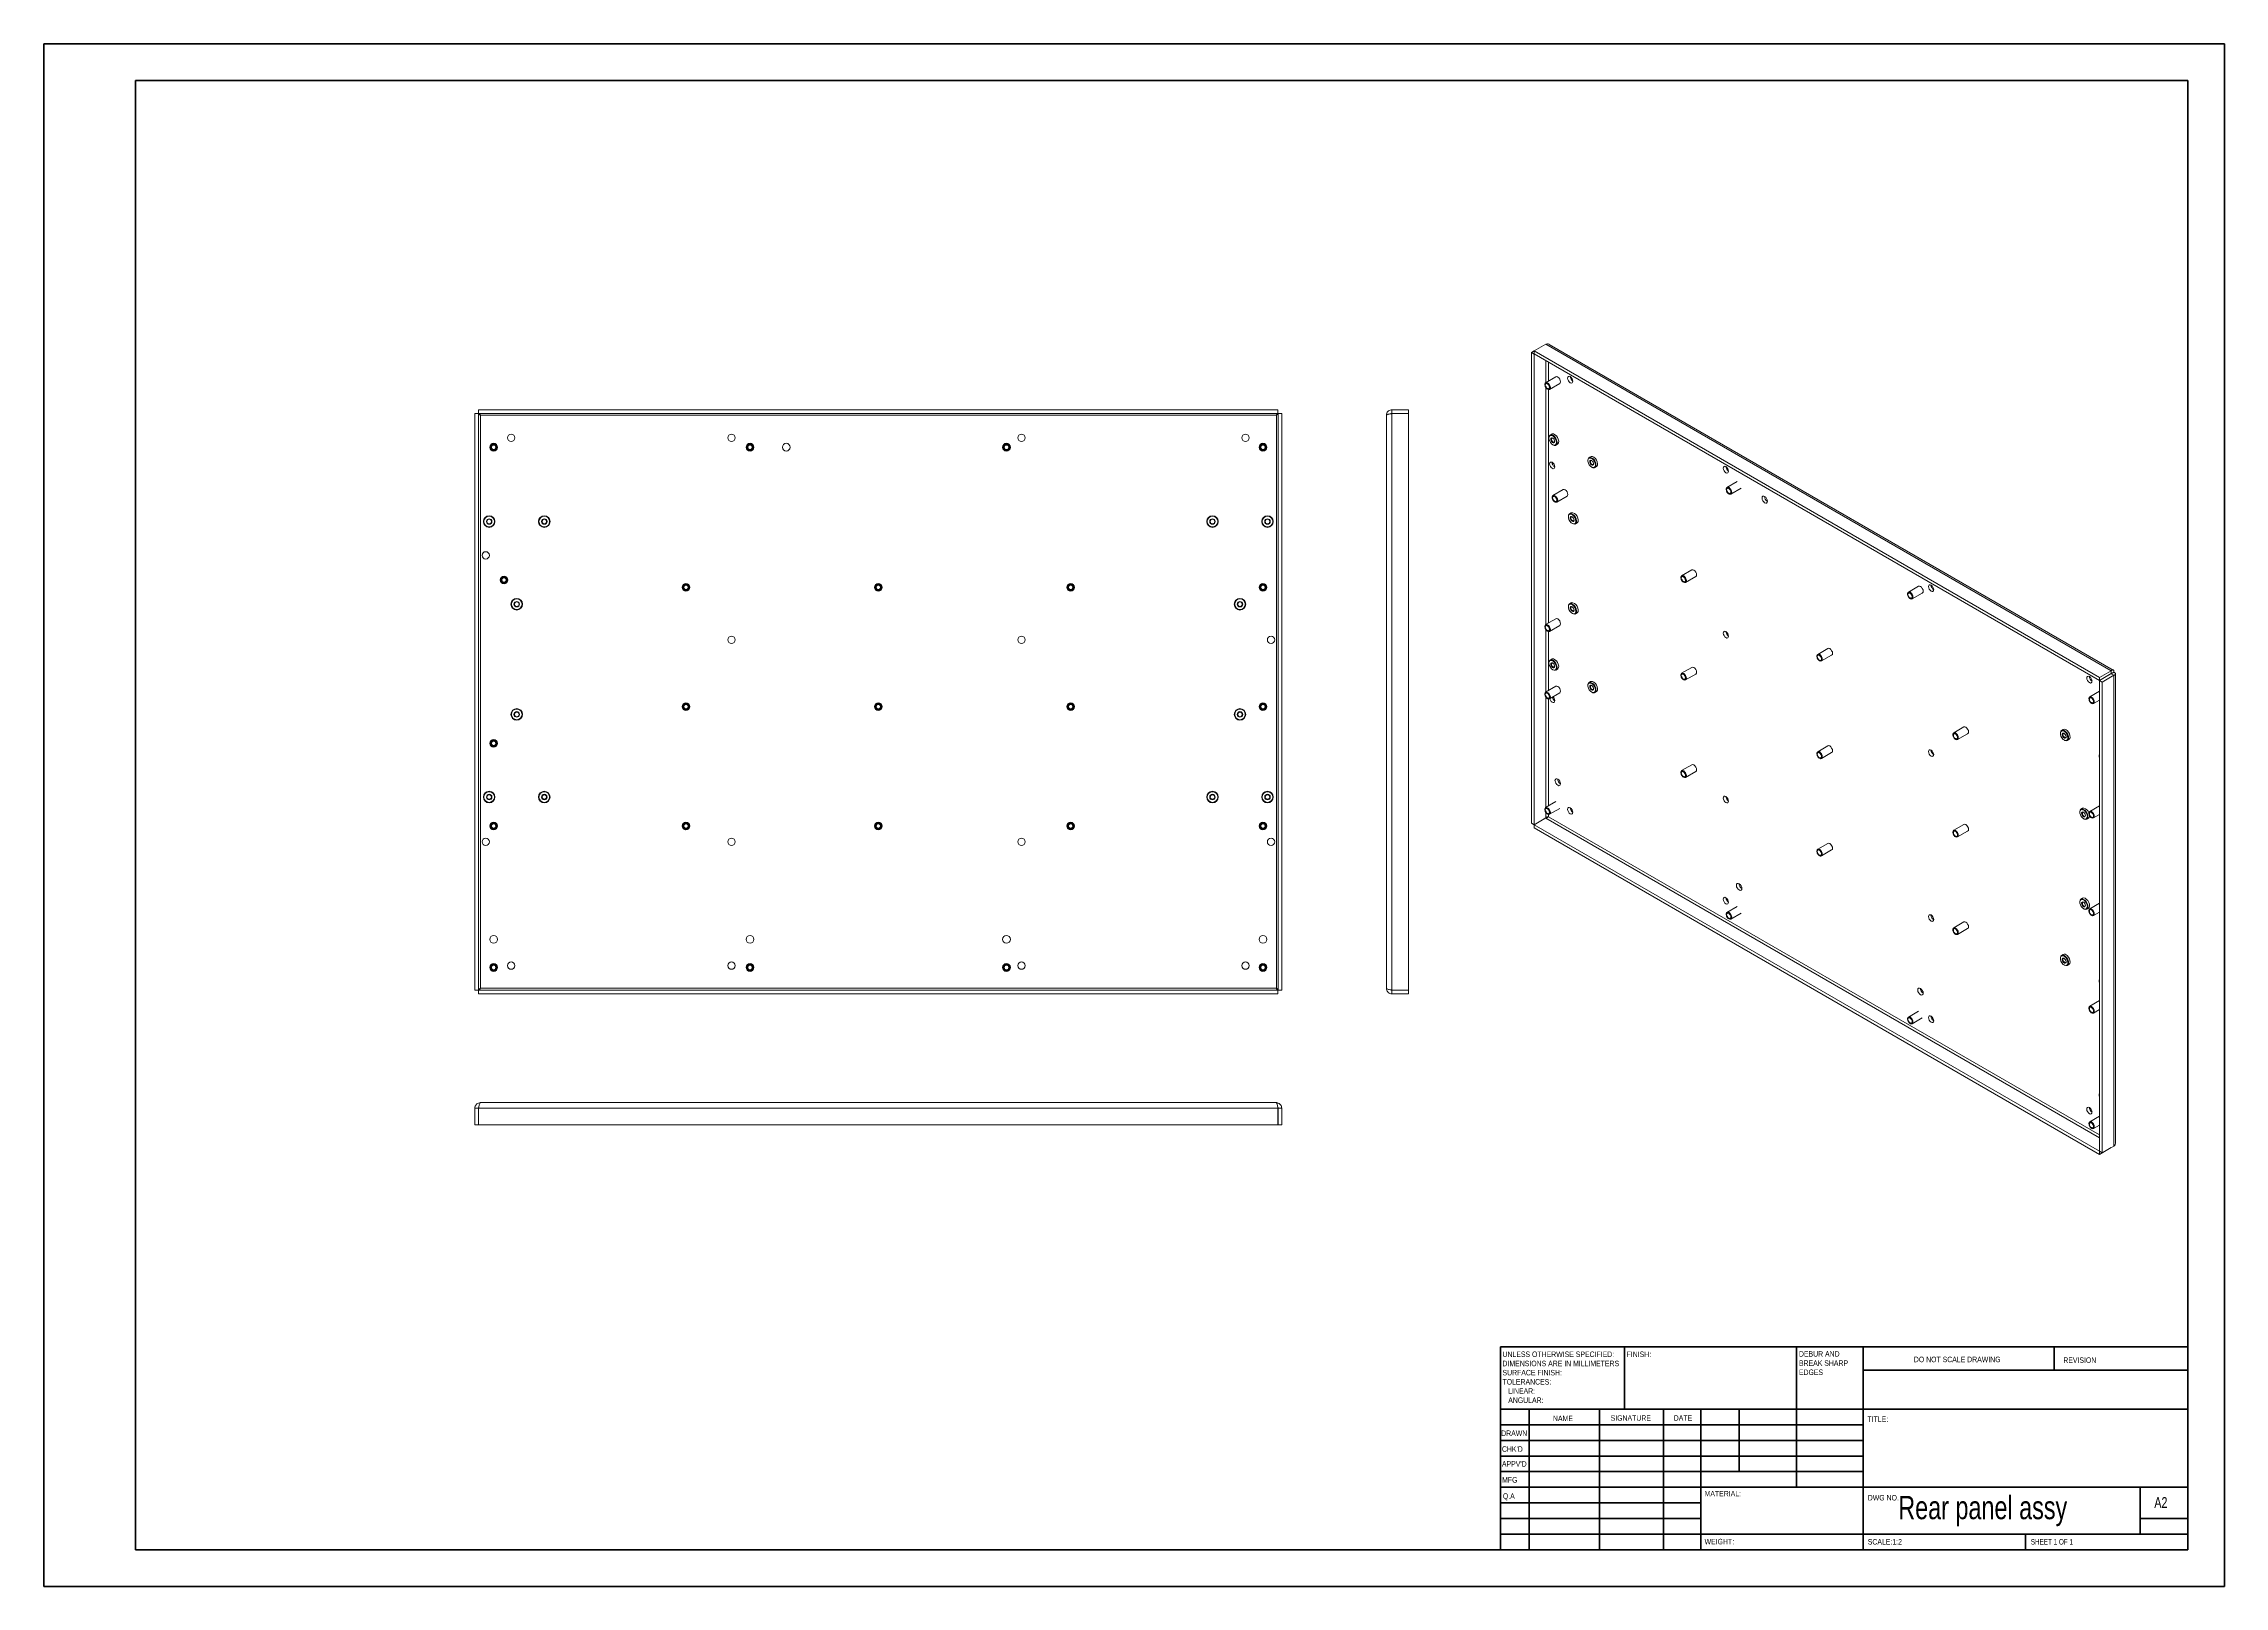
# Model space of a CAD drawing. Header units: millimetres. Extents: x 0 to 1188, y 0 to 840.
import ezdxf

# ---------------------------------------------------------------- set-up
doc = ezdxf.new("R2010")
doc.units = ezdxf.units.MM
doc.header["$LTSCALE"] = 2
doc.styles.add('SLDTEXTSTYLE0', font='TXT', dxfattribs={"width": 0.75})
doc.styles.add('SLDTEXTSTYLE1', font='TXT', dxfattribs={"width": 0.6875})

# ---------------------------------------------------------------- blocks, each defined once
blk = doc.blocks.new('SW_NOTE_0')
at = {"color": 0, "linetype": 'Continuous', "lineweight": 0, "ltscale": 2, "char_height": 3, "attachment_point": 1, "style": 'SLDTEXTSTYLE0'}
for s, insert in [('DEBUR AND ', (0, 3.9)), ('BREAK SHARP ', (0, -1.1)), ('EDGES', (0, -6.1))]:
    blk.add_mtext(s, dxfattribs=dict(at, insert=insert))
blk = doc.blocks.new('SW_NOTE_1')
at = {"color": 0, "linetype": 'Continuous', "lineweight": 0, "ltscale": 2, "char_height": 3, "attachment_point": 1, "style": 'SLDTEXTSTYLE0'}
for s, insert in [('UNLESS OTHERWISE SPECIFIED:', (0, 3.9)), ('SURFACE FINISH:', (0, -6.1)), ('TOLERANCES:', (0, -11.1)), ('DIMENSIONS ARE IN MILLIMETERS', (0, -1.1)), ('   ANGULAR:', (0, -21.1)), ('   LINEAR:', (0, -16.1))]:
    blk.add_mtext(s, dxfattribs=dict(at, insert=insert))

msp = doc.modelspace()

# ---------------------------------------------------------------- linework, layer by layer
at = {"color": 7, "linetype": 'Continuous', "lineweight": 40, "ltscale": 2}
for p, q in [((0.2, 0.4), (0.2, 840.4)), ((0.2, 840.4), (1188.2, 840.4)), ((1188.2, 0.4), (1188.2, 840.4)), ((50.2, 20.4), (50.2, 820.4)), ((50.2, 820.4), (1168.2, 820.4)), ((1168.2, 820.4), (1168.2, 20.4)), ((793.8, 130.9), (1168.2, 130.9)), ((793.8, 130.9), (793.8, 20.4)), ((861.4, 96.9), (861.4, 130.9)), ((955, 130.9), (955, 54.4)), ((991.4, 130.9), (991.4, 20.4)), ((1095.4, 118.2), (1095.4, 130.9)), ((1168.2, 118.2), (991.4, 118.2)), ((1168.2, 96.9), (793.8, 96.9)), ((809.4, 96.9), (809.4, 20.4)), ((847.7, 96.9), (847.7, 20.4)), ((882.6, 96.9), (882.6, 20.4)), ((903, 20.4), (903, 96.9)), ((923.8, 62.9), (923.8, 96.9)), ((991.4, 88.4), (793.8, 88.4)), ((991.4, 79.9), (793.8, 79.9)), ((991.4, 71.4), (793.8, 71.4)), ((991.4, 62.9), (793.8, 62.9)), ((903, 54.4), (793.8, 54.4)), ((903, 54.4), (1168.2, 54.4)), ((1142.2, 28.9), (1142.2, 54.4)), ((903, 45.9), (793.8, 45.9)), ((903, 37.4), (793.8, 37.4)), ((1168.2, 37.4), (1142.2, 37.4)), ((793.8, 28.9), (1168.2, 28.9)), ((1079.8, 20.4), (1079.8, 28.9)), ((50.2, 20.4), (1168.2, 20.4)), ((0.2, 0.4), (1188.2, 0.4))]:
    msp.add_line(p, q, dxfattribs=at)
at = {"color": 7, "linetype": 'Continuous', "lineweight": 15, "ltscale": 2}
for p, q in [((812.2, 673.1), (810.7, 672.2)), ((810.7, 672.2), (812.1, 671.4)), ((810.7, 415.9), (810.7, 672.2)), ((812.2, 671.5), (812.1, 671.4)), ((812.1, 415.1), (812.1, 671.4)), ((818.5, 676.8), (812.2, 673.1)), ((812.2, 673.1), (1120.1, 495.3)), ((812.2, 673.1), (812.2, 671.5)), ((812.2, 671.5), (1120.1, 493.7)), ((818.5, 676.8), (1126.5, 499)), ((1127.6, 499.3), (820.4, 676.7)), ((824, 659), (818.4, 655.8)), ((820.5, 652.2), (826.1, 655.4)), ((235.1, 639), (237.1, 639)), ((235.1, 325.1), (235.1, 639)), ((237.1, 641.1), (672.6, 641.1)), ((237.1, 641.1), (237.1, 639.1)), ((237.1, 639.1), (672.6, 639.1)), ((237.1, 325.1), (237.1, 639)), ((238.1, 326.1), (238.1, 638.1)), ((238.1, 638.1), (671.7, 638.1)), ((671.7, 638.1), (671.7, 326.1)), ((672.6, 641.1), (672.6, 639.1)), ((672.7, 639), (672.7, 325.1)), ((674.7, 639), (672.7, 639)), ((674.7, 639), (674.7, 325.1)), ((731.7, 326.1), (731.7, 638.1)), ((734.7, 641.1), (734.7, 639.1)), ((734.7, 641.1), (743.7, 641.1)), ((734.7, 639.1), (743.7, 639.1)), ((734.7, 325.1), (734.7, 639)), ((734.7, 639), (743.7, 639)), ((743.7, 641.1), (743.7, 639.1)), ((743.7, 325.1), (743.7, 639)), ((820.2, 625.8), (820.2, 625.6)), ((821.7, 627.8), (820.8, 627.3)), ((822.2, 622.1), (822.4, 622)), ((824, 621.8), (824.9, 622.3)), ((841.4, 613.6), (841.4, 613.4)), ((842.9, 615.5), (842.1, 615)), ((843.5, 609.8), (843.6, 609.7)), ((845.2, 609.6), (846.1, 610.1)), ((828, 597.6), (822.4, 594.4)), ((824.5, 590.8), (830.1, 594)), ((922.8, 602), (917.2, 598.8)), ((919.3, 595.2), (924.9, 598.4)), ((830.8, 583), (830.8, 582.8)), ((832.3, 584.9), (831.4, 584.4)), ((939.2, 591.2), (939.2, 591.2)), ((832.8, 579.2), (833, 579.1)), ((834.6, 579), (835.5, 579.5)), ((898.1, 553.9), (892.5, 550.7)), ((894.6, 547.1), (900.2, 550.3)), ((832.3, 535.9), (831.4, 535.4)), ((1021.5, 545), (1016, 541.8)), ((1018.1, 538.1), (1023.6, 541.3)), ((824, 527.3), (818.4, 524.1)), ((820.5, 520.4), (826.1, 523.6)), ((830.8, 534), (830.8, 533.8)), ((832.8, 530.2), (833, 530.1)), ((834.6, 530), (835.5, 530.5)), ((972.1, 511.1), (966.6, 507.9)), ((820.2, 503.4), (820.2, 503.2)), ((821.7, 505.3), (820.8, 504.8)), ((822.2, 499.6), (822.4, 499.5)), ((824, 499.3), (824.9, 499.9)), ((898.1, 500.8), (892.5, 497.6)), ((968.7, 504.3), (974.2, 507.5)), ((1126.5, 499), (1120.1, 495.3)), ((1126.5, 499), (1126.5, 497.4)), ((824, 490.5), (818.4, 487.3)), ((841.4, 491.1), (841.4, 490.9)), ((842.9, 493.1), (842.1, 492.6)), ((843.5, 487.4), (843.6, 487.3)), ((845.2, 487.1), (846.1, 487.6)), ((894.6, 494), (900.2, 497.2)), ((1120.1, 487.8), (1114.8, 484.7)), ((1126.5, 497.4), (1120.1, 493.7)), ((1126.5, 497.3), (1120.1, 493.6)), ((1120.1, 495.3), (1120.1, 493.7)), ((1120.1, 493.6), (1120.1, 237.3)), ((1121.6, 492.8), (1120.1, 493.6)), ((1127.9, 496.5), (1121.6, 492.8)), ((1121.6, 492.8), (1121.6, 236.5)), ((1126.5, 497.3), (1127.9, 498.2)), ((1126.5, 497.3), (1126.6, 497.6)), ((1127.9, 496.5), (1126.5, 497.3)), ((1127.9, 496.5), (1127.9, 240.1)), ((1128.8, 241.8), (1128.8, 497.3)), ((820.5, 483.7), (826.1, 486.9)), ((1116.9, 481.1), (1120.1, 483)), ((1046.2, 468.4), (1040.7, 465.2)), ((1042.8, 461.5), (1048.3, 464.7)), ((1098.8, 465), (1098.8, 464.8)), ((1100.3, 467), (1099.4, 466.5)), ((972.1, 458.1), (966.6, 454.9)), ((968.7, 451.2), (974.2, 454.4)), ((1100.8, 461.3), (1101, 461.2)), ((1102.6, 461), (1103.5, 461.5)), ((1120, 452.8), (1120, 452.6)), ((898.1, 447.8), (892.5, 444.6)), ((894.6, 440.9), (900.2, 444.1)), ((826.4, 437.4), (826.5, 437.4)), ((810.7, 415.9), (812.1, 415.1)), ((818.5, 418.8), (812.1, 415.1)), ((818.5, 418.7), (812.2, 415)), ((824, 427.7), (818.4, 424.5)), ((820.5, 420.8), (826.1, 424)), ((1109.4, 422.1), (1109.4, 421.9)), ((1110.9, 424.1), (1110, 423.6)), ((1111.5, 424.2), (1110.9, 424.1)), ((1111.4, 418.4), (1111.6, 418.3)), ((1113.2, 418.1), (1114.1, 418.6)), ((1120.1, 425.5), (1114.8, 422.4)), ((1116.9, 418.8), (1120.1, 420.7)), ((812.2, 413.4), (812.2, 415)), ((1120.1, 237.3), (812.2, 415)), ((1120.1, 235.6), (812.2, 413.4)), ((972.1, 405), (966.6, 401.8)), ((1046.2, 415.3), (1040.7, 412.1)), ((1042.8, 408.5), (1048.3, 411.7)), ((968.7, 398.2), (974.2, 401.4)), ((925.2, 380.4), (925.3, 380.4)), ((922.8, 370.6), (917.2, 367.4)), ((1109.4, 373.2), (1109.4, 372.9)), ((1110.9, 375.1), (1110, 374.6)), ((1111.5, 375.3), (1110.9, 375.1)), ((1111.4, 369.4), (1111.6, 369.3)), ((1113.2, 369.1), (1114.1, 369.6)), ((1120.1, 372.4), (1114.8, 369.3)), ((919.3, 363.8), (924.9, 367)), ((1046.2, 362.2), (1040.7, 359)), ((1042.8, 355.4), (1048.3, 358.6)), ((1116.9, 365.7), (1120.1, 367.6)), ((1098.8, 342.5), (1098.8, 342.3)), ((1100.3, 344.5), (1099.4, 344)), ((1100.8, 338.8), (1101, 338.7)), ((1102.6, 338.5), (1103.5, 339)), ((235.1, 325.1), (237.1, 325.1)), ((237.1, 323.1), (237.1, 325.1)), ((672.6, 325.1), (237.1, 325.1)), ((672.6, 323.1), (237.1, 323.1)), ((671.7, 326.1), (238.1, 326.1)), ((672.6, 323.1), (672.6, 325.1)), ((674.7, 325.1), (672.7, 325.1)), ((734.7, 325.1), (743.7, 325.1)), ((734.7, 323.1), (734.7, 325.1)), ((734.7, 325.1), (743.7, 325.1)), ((734.7, 323.1), (743.7, 323.1)), ((743.7, 323.1), (743.7, 325.1)), ((1024, 323.4), (1024.1, 323.3)), ((1120, 330.3), (1120, 330.1)), ((1021.5, 313.6), (1016, 310.4)), ((1018.1, 306.8), (1023.6, 310)), ((1120.1, 319.4), (1114.8, 316.3)), ((1116.9, 312.6), (1120.1, 314.5)), ((238.1, 263.8), (671.7, 263.8)), ((235.1, 260.8), (237.1, 260.8)), ((235.1, 260.8), (235.1, 251.8)), ((235.1, 251.8), (237.1, 251.8)), ((237.1, 260.8), (672.6, 260.8)), ((237.1, 260.8), (237.1, 251.8)), ((237.1, 260.8), (237.1, 251.8)), ((237.1, 251.8), (672.6, 251.8)), ((672.6, 260.8), (672.6, 251.8)), ((674.7, 260.8), (672.7, 260.8)), ((672.7, 260.8), (672.7, 251.8)), ((674.7, 251.8), (672.7, 251.8)), ((674.7, 260.8), (674.7, 251.8)), ((1120.1, 256.5), (1114.8, 253.4)), ((1116.9, 249.7), (1120.1, 251.6)), ((1126.5, 239.3), (1120.1, 235.6)), ((1127.9, 240.1), (1121.6, 236.5)), ((1126.5, 239.3), (1126.5, 239.3)), ((1121.6, 236.5), (1120.1, 237.3)), ((1120.1, 235.6), (1120.1, 237.3)), ((1120.1, 237.3), (1120.1, 237.3))]:
    msp.add_line(p, q, dxfattribs=at)
at = {"color": 8, "linetype": 'Continuous', "lineweight": 15, "ltscale": 2}
for p, q in [((818.5, 667.8), (818.5, 655.9)), ((819.9, 656.7), (819.9, 667)), ((818.5, 653.2), (818.5, 524.1)), ((819.9, 524.9), (819.9, 652.1)), ((818.5, 521.5), (818.5, 487.4)), ((819.9, 488.2), (819.9, 520.4)), ((1126.5, 497.4), (1126.5, 497.3)), ((1126.5, 497.3), (1126.5, 497.3)), ((818.5, 484.7), (818.5, 424.5)), ((819.9, 425.3), (819.9, 483.6)), ((818.5, 421.8), (818.5, 418.8)), ((818.5, 418.7), (1120.1, 244.6)), ((819.9, 419.5), (819.9, 420.8)), ((1120.1, 246.2), (819.9, 419.5))]:
    msp.add_line(p, q, dxfattribs=at)
at = {"color": 7, "linetype": 'Continuous', "lineweight": 15, "ltscale": 2, "flags": 128}
for points in [[(818, 654.8), (818, 654.9), (818.1, 655.5), (818.4, 655.8), (818.9, 655.9), (819.5, 655.7), (820.1, 655.3), (820.5, 654.6), (820.9, 653.9), (821, 653.1), (820.9, 652.6), (820.5, 652.2), (820.1, 652.1), (819.5, 652.3)], [(819.4, 655.2), (819.8, 654.9), (820.2, 654.4), (820.4, 653.8), (820.5, 653.3), (820.4, 652.8), (820.2, 652.6), (819.8, 652.5), (819.4, 652.6), (818.9, 653), (818.6, 653.5), (818.3, 654), (818.2, 654.6), (818.3, 655), (818.6, 655.3), (818.9, 655.4), (819.4, 655.2)], [(826.1, 655.4), (826.1, 655.4), (826.4, 655.8), (826.5, 656.3), (826.4, 657.1), (826.1, 657.8), (825.6, 658.5), (825, 658.9), (824.5, 659.1), (824, 659)], [(831.8, 659.1), (832.3, 658.6), (832.8, 658), (833.1, 657.3), (833.2, 656.6), (833.1, 656.1), (832.8, 655.7), (832.3, 655.6), (831.8, 655.8), (831.2, 656.2), (830.8, 656.9), (830.5, 657.6), (830.4, 658.3), (830.5, 658.8), (830.8, 659.2), (831.2, 659.3), (831.8, 659.1)], [(821.9, 627.4), (821.2, 627.4), (820.6, 627.1), (820.3, 626.5), (820.2, 625.8)], [(821.7, 627), (821, 627.1), (820.5, 626.7), (820.2, 626.1), (820.2, 625.2), (820.5, 624.3), (821, 623.3), (821.6, 622.5), (822.4, 622), (823.1, 621.8), (823.7, 622), (824.1, 622.5), (824.3, 623.2), (824.2, 624.1), (823.8, 625.1), (823.2, 626), (822.5, 626.7), (821.7, 627)], [(822.5, 623.1), (822.1, 623.3), (821.7, 623.7), (821.4, 624.2), (821.2, 624.7), (821.2, 625.2), (821.3, 625.6), (821.6, 625.8), (822, 625.8), (822.4, 625.6), (822.8, 625.2), (823.1, 624.7), (823.3, 624.2), (823.3, 623.7), (823.2, 623.3), (822.9, 623.1), (822.5, 623.1)], [(822.3, 625.6), (822.2, 625.7), (821.9, 625.7), (821.7, 625.5), (821.6, 625.2), (821.6, 624.8), (821.7, 624.4), (822, 624), (822.3, 623.6), (822.6, 623.5), (823, 623.5), (823.2, 623.6), (823.3, 623.9), (823.3, 624)], [(824.9, 622.3), (825.1, 622.5), (825.4, 623.1), (825.5, 624), (825.3, 625), (824.9, 626), (824.3, 626.8), (823.5, 627.5), (822.7, 627.9), (822, 627.9), (821.7, 627.8)], [(822.4, 622), (823, 621.7), (823.7, 621.7), (824.2, 622), (824.6, 622.6), (824.6, 623.5), (824.4, 624.5), (824, 625.4), (823.4, 626.3), (822.6, 627), (821.9, 627.4)], [(822, 612.5), (822.5, 612), (823, 611.4), (823.3, 610.7), (823.4, 610), (823.3, 609.4), (823, 609.1), (822.5, 609), (822, 609.2), (821.4, 609.6), (821, 610.2), (820.6, 611), (820.5, 611.6), (820.6, 612.2), (821, 612.6), (821.4, 612.6), (822, 612.5)], [(843.1, 615.1), (842.4, 615.2), (841.8, 614.8), (841.5, 614.2), (841.4, 613.6)], [(842.9, 614.8), (842.3, 614.8), (841.7, 614.5), (841.4, 613.9), (841.4, 613), (841.7, 612), (842.2, 611.1), (842.8, 610.3), (843.6, 609.8), (844.3, 609.6), (844.9, 609.7), (845.3, 610.2), (845.5, 611), (845.4, 611.9), (845, 612.9), (844.4, 613.8), (843.7, 614.4), (842.9, 614.8)], [(843.7, 610.9), (843.3, 611.1), (842.9, 611.5), (842.6, 612), (842.4, 612.5), (842.4, 613), (842.5, 613.4), (842.8, 613.6), (843.2, 613.5), (843.6, 613.3), (844, 613), (844.3, 612.5), (844.5, 611.9), (844.5, 611.4), (844.4, 611.1), (844.1, 610.9), (843.7, 610.9)], [(843.6, 613.4), (843.4, 613.4), (843.1, 613.4), (842.9, 613.3), (842.8, 613), (842.8, 612.6), (843, 612.1), (843.2, 611.7), (843.5, 611.4), (843.9, 611.2), (844.2, 611.2), (844.4, 611.4), (844.5, 611.7), (844.5, 611.7)], [(846.1, 610.1), (846.3, 610.3), (846.7, 610.9), (846.7, 611.7), (846.5, 612.7), (846.1, 613.7), (845.5, 614.6), (844.7, 615.3), (844, 615.6), (843.2, 615.7), (842.9, 615.5)], [(843.6, 609.7), (844.2, 609.5), (844.9, 609.5), (845.4, 609.8), (845.8, 610.4), (845.8, 611.2), (845.7, 612.2), (845.2, 613.2), (844.6, 614.1), (843.8, 614.8), (843.1, 615.1)], [(916.6, 610.1), (917.2, 609.7), (917.6, 609), (917.9, 608.3), (918.1, 607.6), (917.9, 607.1), (917.6, 606.7), (917.2, 606.6), (916.6, 606.8), (916.1, 607.3), (915.6, 607.9), (915.3, 608.6), (915.2, 609.3), (915.3, 609.8), (915.6, 610.2), (916.1, 610.3), (916.6, 610.1)], [(822, 593.4), (822, 593.5), (822.1, 594.1), (822.4, 594.4), (822.9, 594.5), (823.5, 594.3), (824.1, 593.9), (824.5, 593.2), (824.9, 592.5), (825, 591.8), (824.9, 591.2), (824.5, 590.8), (824.1, 590.7), (823.5, 590.9), (823.5, 590.9)], [(823.4, 593.9), (823.8, 593.5), (824.2, 593), (824.4, 592.5), (824.5, 591.9), (824.4, 591.5), (824.2, 591.2), (823.8, 591.1), (823.4, 591.2), (822.9, 591.6), (822.6, 592.1), (822.3, 592.7), (822.2, 593.2), (822.3, 593.7), (822.6, 593.9), (822.9, 594), (823.4, 593.9)], [(830.1, 594), (830.1, 594), (830.4, 594.4), (830.5, 595), (830.4, 595.7), (830.1, 596.4), (829.6, 597.1), (829, 597.5), (828.5, 597.7), (828, 597.6)], [(916.8, 597.8), (916.8, 597.8), (916.9, 598.4), (917.2, 598.8), (917.7, 598.9), (918.3, 598.7), (918.8, 598.2), (919.3, 597.6), (919.6, 596.8), (919.8, 596.1), (919.6, 595.5), (919.3, 595.2), (918.8, 595.1), (918.3, 595.3)], [(918.2, 598.2), (918.6, 597.9), (919, 597.4), (919.2, 596.8), (919.3, 596.3), (919.2, 595.8), (919, 595.5), (918.6, 595.5), (918.2, 595.6), (917.7, 596), (917.4, 596.4), (917.1, 597), (917, 597.6), (917.1, 598), (917.4, 598.3), (917.7, 598.4), (918.2, 598.2)], [(937.7, 590.4), (938.3, 590.2), (938.8, 590.3), (939.1, 590.7), (939.2, 591.3), (939.1, 592), (938.8, 592.7), (938.3, 593.4), (937.7, 593.8), (937.2, 594), (936.7, 594), (936.4, 593.6), (936.3, 593), (936.4, 592.3), (936.7, 591.5), (937.2, 590.9), (937.7, 590.4)], [(834, 583.5), (833.2, 584.1), (832.5, 584.5), (831.8, 584.5), (831.2, 584.2), (830.9, 583.6), (830.8, 583)], [(833.7, 583.2), (833, 583.9), (832.3, 584.2), (831.6, 584.2), (831.1, 583.8), (830.8, 583.2), (830.8, 582.3), (831.1, 581.3), (831.6, 580.4), (832.3, 579.6), (833.1, 579.1), (833.8, 578.9), (834.4, 579.1), (834.8, 579.7), (834.9, 580.4), (834.7, 581.4), (834.3, 582.4), (833.7, 583.2)], [(832.4, 580.7), (832.1, 581.2), (831.8, 581.8), (831.8, 582.3), (831.9, 582.7), (832.1, 582.9), (832.5, 582.9), (832.9, 582.8), (833.3, 582.4), (833.6, 582), (833.8, 581.4), (833.9, 580.9), (833.8, 580.5), (833.6, 580.3), (833.2, 580.2), (832.8, 580.4), (832.4, 580.7)], [(832.9, 582.7), (832.7, 582.8), (832.5, 582.8), (832.3, 582.6), (832.2, 582.3), (832.2, 581.8), (832.4, 581.4), (832.7, 581), (833, 580.7), (833.3, 580.6), (833.6, 580.6), (833.8, 580.8), (833.9, 581.1)], [(835.5, 579.5), (835.7, 579.7), (836.1, 580.3), (836.1, 581.1), (835.9, 582.1), (835.5, 583.1), (834.9, 584), (834.1, 584.6), (833.3, 585), (832.6, 585), (832.3, 584.9)], [(833, 579.1), (833.6, 578.9), (834.3, 578.8), (834.8, 579.1), (835.2, 579.8), (835.2, 580.6), (835, 581.6), (834.6, 582.6), (834, 583.5)], [(892.1, 549.7), (892.1, 549.8), (892.2, 550.3), (892.5, 550.7), (893, 550.8), (893.6, 550.6), (894.1, 550.2), (894.6, 549.5), (894.9, 548.8), (895.1, 548), (894.9, 547.4), (894.6, 547.1), (894.1, 547), (893.6, 547.2), (893.6, 547.2)], [(893.5, 550.1), (893.9, 549.8), (894.3, 549.3), (894.5, 548.7), (894.6, 548.2), (894.5, 547.7), (894.3, 547.4), (893.9, 547.4), (893.5, 547.5), (893, 547.9), (892.7, 548.4), (892.4, 548.9), (892.3, 549.5), (892.4, 549.9), (892.7, 550.2), (893, 550.3), (893.5, 550.1)], [(900.2, 550.3), (900.2, 550.3), (900.5, 550.6), (900.6, 551.2), (900.5, 552), (900.2, 552.7), (899.7, 553.3), (899.1, 553.8), (898.5, 554), (898.1, 553.9)], [(834, 534.5), (833.2, 535.1), (832.5, 535.5), (831.8, 535.5), (831.2, 535.2), (830.9, 534.6), (830.8, 534)], [(833.7, 534.2), (833, 534.9), (832.3, 535.2), (831.6, 535.2), (831.1, 534.8), (830.8, 534.2), (830.8, 533.3), (831.1, 532.3), (831.6, 531.4), (832.3, 530.6), (833.1, 530.1), (833.8, 529.9), (834.4, 530.1), (834.8, 530.7), (834.9, 531.5), (834.7, 532.4), (834.3, 533.4), (833.7, 534.2)], [(835.5, 530.5), (835.7, 530.7), (836.1, 531.3), (836.1, 532.1), (835.9, 533.1), (835.5, 534.1), (834.9, 535), (834.1, 535.6), (833.3, 536), (832.6, 536.1), (832.3, 535.9)], [(1015.6, 540.8), (1015.6, 540.8), (1015.7, 541.4), (1016, 541.8), (1016.5, 541.9), (1017.1, 541.7), (1017.6, 541.2), (1018.1, 540.6), (1018.4, 539.8), (1018.5, 539.1), (1018.4, 538.5), (1018.1, 538.1), (1017.6, 538), (1017.1, 538.2)], [(1016.9, 541.2), (1017.4, 540.8), (1017.7, 540.3), (1018, 539.8), (1018.1, 539.2), (1018, 538.8), (1017.7, 538.5), (1017.4, 538.4), (1016.9, 538.6), (1016.5, 538.9), (1016.1, 539.4), (1015.9, 540), (1015.8, 540.5), (1015.9, 541), (1016.1, 541.3), (1016.5, 541.3), (1016.9, 541.2)], [(1023.6, 541.3), (1023.6, 541.3), (1024, 541.7), (1024.1, 542.3), (1024, 543), (1023.6, 543.8), (1023.2, 544.4), (1022.6, 544.9), (1022, 545.1), (1021.5, 545)], [(1028.4, 545.6), (1028.9, 545.2), (1029.4, 544.5), (1029.7, 543.8), (1029.8, 543.1), (1029.7, 542.6), (1029.4, 542.2), (1028.9, 542.1), (1028.4, 542.3), (1027.8, 542.8), (1027.4, 543.4), (1027.1, 544.1), (1026.9, 544.8), (1027.1, 545.3), (1027.4, 545.7), (1027.8, 545.8), (1028.4, 545.6)], [(818, 523.1), (818, 523.1), (818.1, 523.7), (818.4, 524.1), (818.9, 524.2), (819.5, 524), (820.1, 523.5), (820.5, 522.9), (820.9, 522.1), (821, 521.4), (820.9, 520.8), (820.5, 520.4), (820.1, 520.3), (819.5, 520.5), (819.5, 520.5)], [(819.4, 523.5), (819.8, 523.1), (820.2, 522.7), (820.4, 522.1), (820.5, 521.5), (820.4, 521.1), (820.2, 520.8), (819.8, 520.7), (819.4, 520.9), (818.9, 521.2), (818.6, 521.7), (818.3, 522.3), (818.2, 522.8), (818.3, 523.3), (818.6, 523.6), (818.9, 523.6), (819.4, 523.5)], [(826.1, 523.6), (826.1, 523.6), (826.4, 524), (826.5, 524.6), (826.4, 525.3), (826.1, 526.1), (825.6, 526.7), (825, 527.2), (824.5, 527.4), (824, 527.3)], [(832.4, 531.8), (832.1, 532.2), (831.8, 532.8), (831.8, 533.3), (831.9, 533.7), (832.1, 533.9), (832.5, 534), (832.9, 533.8), (833.3, 533.4), (833.6, 533), (833.8, 532.4), (833.9, 531.9), (833.8, 531.5), (833.6, 531.3), (833.2, 531.2), (832.8, 531.4), (832.4, 531.8)], [(832.9, 533.8), (832.7, 533.8), (832.5, 533.8), (832.3, 533.6), (832.2, 533.3), (832.2, 532.8), (832.4, 532.4), (832.7, 532), (833, 531.7), (833.3, 531.6), (833.6, 531.6), (833.8, 531.8), (833.9, 532.1)], [(833, 530.1), (833.6, 529.9), (834.3, 529.8), (834.8, 530.2), (835.2, 530.8), (835.2, 531.6), (835, 532.6), (834.6, 533.6), (834, 534.5)], [(916.6, 520.3), (917.2, 519.8), (917.6, 519.2), (917.9, 518.5), (918.1, 517.8), (917.9, 517.3), (917.6, 516.9), (917.2, 516.8), (916.6, 517), (916.1, 517.4), (915.6, 518.1), (915.3, 518.8), (915.2, 519.5), (915.3, 520), (915.6, 520.4), (916.1, 520.5), (916.6, 520.3)], [(974.2, 507.5), (974.2, 507.5), (974.6, 507.9), (974.7, 508.5), (974.6, 509.2), (974.2, 509.9), (973.8, 510.6), (973.2, 511), (972.6, 511.2), (972.1, 511.1)], [(821.9, 504.9), (821.2, 504.9), (820.6, 504.6), (820.3, 504), (820.2, 503.4)], [(821.7, 504.6), (821, 504.6), (820.5, 504.3), (820.2, 503.6), (820.2, 502.8), (820.5, 501.8), (821, 500.9), (821.6, 500.1), (822.4, 499.5), (823.1, 499.3), (823.7, 499.5), (824.1, 500), (824.3, 500.7), (824.2, 501.7), (823.8, 502.6), (823.2, 503.5), (822.5, 504.2), (821.7, 504.6)], [(822.5, 500.6), (822.1, 500.8), (821.7, 501.2), (821.4, 501.7), (821.2, 502.3), (821.2, 502.7), (821.3, 503.1), (821.6, 503.3), (822, 503.3), (822.4, 503.1), (822.8, 502.7), (823.1, 502.2), (823.3, 501.7), (823.3, 501.2), (823.2, 500.8), (822.9, 500.6), (822.5, 500.6)], [(822.3, 503.1), (822.2, 503.2), (821.9, 503.2), (821.7, 503), (821.6, 502.7), (821.6, 502.3), (821.7, 501.9), (822, 501.5), (822.3, 501.2), (822.6, 501), (823, 501), (823.2, 501.1), (823.3, 501.4), (823.3, 501.5)], [(824.9, 499.9), (825.1, 500), (825.4, 500.7), (825.5, 501.5), (825.3, 502.5), (824.9, 503.5), (824.3, 504.4), (823.5, 505), (822.7, 505.4), (822, 505.4), (821.7, 505.3)], [(822.4, 499.5), (823, 499.3), (823.7, 499.2), (824.2, 499.5), (824.6, 500.2), (824.6, 501), (824.4, 502), (824, 503), (823.4, 503.8), (822.6, 504.5), (821.9, 504.9)], [(900.2, 497.2), (900.2, 497.2), (900.5, 497.6), (900.6, 498.2), (900.5, 498.9), (900.2, 499.6), (899.7, 500.3), (899.1, 500.7), (898.5, 500.9), (898.1, 500.8)], [(966.2, 506.9), (966.2, 507), (966.3, 507.6), (966.6, 507.9), (967.1, 508), (967.7, 507.8), (968.2, 507.4), (968.7, 506.7), (969, 506), (969.1, 505.3), (969, 504.7), (968.7, 504.3), (968.2, 504.2), (967.7, 504.4), (967.7, 504.4)], [(967.5, 507.4), (968, 507), (968.3, 506.5), (968.6, 506), (968.7, 505.4), (968.6, 505), (968.3, 504.7), (968, 504.6), (967.5, 504.8), (967.1, 505.1), (966.7, 505.6), (966.5, 506.2), (966.4, 506.7), (966.5, 507.2), (966.7, 507.4), (967.1, 507.5), (967.5, 507.4)], [(818, 486.3), (818, 486.4), (818.1, 487), (818.4, 487.3), (818.9, 487.4), (819.5, 487.2), (820.1, 486.8), (820.5, 486.1), (820.9, 485.4), (821, 484.7), (820.9, 484.1), (820.5, 483.7), (820.1, 483.6), (819.5, 483.8), (819.5, 483.8)], [(826.1, 486.9), (826.1, 486.9), (826.4, 487.3), (826.5, 487.9), (826.4, 488.6), (826.1, 489.3), (825.6, 490), (825, 490.4), (824.5, 490.6), (824, 490.5)], [(843.1, 492.6), (842.4, 492.7), (841.8, 492.4), (841.5, 491.8), (841.4, 491.1)], [(842.9, 492.3), (842.3, 492.3), (841.7, 492), (841.4, 491.4), (841.4, 490.5), (841.7, 489.5), (842.2, 488.6), (842.8, 487.8), (843.6, 487.3), (844.3, 487.1), (844.9, 487.2), (845.3, 487.7), (845.5, 488.5), (845.4, 489.4), (845, 490.4), (844.4, 491.3), (843.7, 491.9), (842.9, 492.3)], [(843.7, 488.4), (843.3, 488.6), (842.9, 489), (842.6, 489.5), (842.4, 490), (842.4, 490.5), (842.5, 490.9), (842.8, 491.1), (843.2, 491.1), (843.6, 490.9), (844, 490.5), (844.3, 490), (844.5, 489.4), (844.5, 489), (844.4, 488.6), (844.1, 488.4), (843.7, 488.4)], [(843.6, 490.9), (843.4, 490.9), (843.1, 490.9), (842.9, 490.8), (842.8, 490.5), (842.8, 490.1), (843, 489.6), (843.2, 489.2), (843.5, 488.9), (843.9, 488.7), (844.2, 488.7), (844.4, 488.9), (844.5, 489.2), (844.5, 489.2)], [(846.1, 487.6), (846.3, 487.8), (846.7, 488.4), (846.7, 489.3), (846.5, 490.2), (846.1, 491.2), (845.5, 492.1), (844.7, 492.8), (844, 493.2), (843.2, 493.2), (842.9, 493.1)], [(843.6, 487.3), (844.2, 487), (844.9, 487), (845.4, 487.3), (845.8, 487.9), (845.8, 488.8), (845.7, 489.7), (845.2, 490.7), (844.6, 491.6), (843.8, 492.3), (843.1, 492.6)], [(892.1, 496.6), (892.1, 496.7), (892.2, 497.3), (892.5, 497.6), (893, 497.7), (893.6, 497.5), (894.1, 497.1), (894.6, 496.4), (894.9, 495.7), (895.1, 495), (894.9, 494.4), (894.6, 494), (894.1, 493.9), (893.6, 494.1), (893.6, 494.1)], [(893.5, 497.1), (893.9, 496.7), (894.3, 496.2), (894.5, 495.6), (894.6, 495.1), (894.5, 494.6), (894.3, 494.4), (893.9, 494.3), (893.5, 494.4), (893, 494.8), (892.7, 495.3), (892.4, 495.9), (892.3, 496.4), (892.4, 496.9), (892.7, 497.1), (893, 497.2), (893.5, 497.1)], [(1114.6, 495.8), (1115.2, 495.4), (1115.6, 494.7), (1115.9, 494), (1116, 493.3), (1115.9, 492.8), (1115.6, 492.4), (1115.2, 492.3), (1114.6, 492.5), (1114.1, 493), (1113.6, 493.6), (1113.3, 494.3), (1113.2, 495), (1113.3, 495.5), (1113.6, 495.9), (1114.1, 496), (1114.6, 495.8)], [(819.4, 486.8), (819.8, 486.4), (820.2, 485.9), (820.4, 485.3), (820.5, 484.8), (820.4, 484.3), (820.2, 484.1), (819.8, 484), (819.4, 484.1), (818.9, 484.5), (818.6, 485), (818.3, 485.5), (818.2, 486.1), (818.3, 486.5), (818.6, 486.8), (818.9, 486.9), (819.4, 486.8)], [(822.4, 484.8), (822.5, 484.7), (823, 484.1), (823.3, 483.4), (823.4, 482.7), (823.3, 482.1), (823, 481.7), (822.5, 481.7), (822, 481.8), (821.4, 482.3), (821, 482.9), (820.6, 483.6), (820.6, 483.7)], [(1114.4, 483.7), (1114.4, 483.8), (1114.5, 484.4), (1114.8, 484.7), (1115.3, 484.8), (1115.8, 484.6), (1116.4, 484.2), (1116.9, 483.5), (1117.2, 482.8), (1117.3, 482.1), (1117.2, 481.5), (1116.9, 481.1), (1116.4, 481), (1115.8, 481.2)], [(1115.7, 484.2), (1116.2, 483.8), (1116.5, 483.3), (1116.8, 482.8), (1116.9, 482.2), (1116.8, 481.8), (1116.5, 481.5), (1116.2, 481.4), (1115.7, 481.6), (1115.3, 481.9), (1114.9, 482.4), (1114.7, 483), (1114.6, 483.5), (1114.7, 484), (1114.9, 484.2), (1115.3, 484.3), (1115.7, 484.2)], [(1040.3, 464.2), (1040.3, 464.2), (1040.4, 464.8), (1040.7, 465.2), (1041.2, 465.3), (1041.7, 465.1), (1042.3, 464.6), (1042.8, 464), (1043.1, 463.2), (1043.2, 462.5), (1043.1, 461.9), (1042.8, 461.5), (1042.3, 461.4), (1041.7, 461.6), (1041.7, 461.6)], [(1041.6, 464.6), (1042.1, 464.2), (1042.4, 463.8), (1042.7, 463.2), (1042.8, 462.6), (1042.7, 462.2), (1042.4, 461.9), (1042.1, 461.8), (1041.6, 462), (1041.2, 462.3), (1040.8, 462.8), (1040.6, 463.4), (1040.5, 463.9), (1040.6, 464.4), (1040.8, 464.7), (1041.2, 464.7), (1041.6, 464.6)], [(1048.3, 464.7), (1048.3, 464.7), (1048.7, 465.1), (1048.8, 465.7), (1048.7, 466.4), (1048.3, 467.2), (1047.9, 467.8), (1047.3, 468.3), (1046.7, 468.5), (1046.2, 468.4)], [(1101, 461.2), (1101.2, 461), (1102, 460.9), (1102.6, 461), (1103, 461.5), (1103.2, 462.2), (1103.2, 463.2), (1102.8, 464.2), (1102.3, 465.1), (1101.6, 465.9), (1100.8, 466.4), (1100.1, 466.6), (1099.4, 466.4), (1099, 466), (1098.8, 465.2), (1098.8, 465)], [(1100.3, 461.6), (1101.1, 461.1), (1101.8, 461), (1102.4, 461.2), (1102.8, 461.7), (1102.9, 462.5), (1102.7, 463.4), (1102.3, 464.4), (1101.7, 465.3), (1101, 465.9), (1100.2, 466.2), (1099.6, 466.2), (1099.1, 465.8), (1098.8, 465.2), (1098.8, 464.3), (1099.1, 463.3), (1099.6, 462.4), (1100.3, 461.6)], [(1101.1, 464.7), (1101.5, 464.2), (1101.8, 463.7), (1101.9, 463.2), (1101.9, 462.7), (1101.7, 462.4), (1101.4, 462.3), (1101, 462.3), (1100.6, 462.6), (1100.2, 463), (1099.9, 463.5), (1099.8, 464.1), (1099.8, 464.5), (1100, 464.9), (1100.3, 465), (1100.7, 464.9), (1101.1, 464.7)], [(1100.9, 464.8), (1100.9, 464.8), (1100.6, 464.9), (1100.3, 464.7), (1100.2, 464.5), (1100.2, 464.1), (1100.3, 463.7), (1100.5, 463.2), (1100.8, 462.9)], [(1103.5, 461.5), (1103.5, 461.5), (1103.9, 462), (1104.1, 462.7), (1104, 463.7), (1103.7, 464.7), (1103.2, 465.6), (1102.5, 466.4)], [(966.2, 453.9), (966.2, 453.9), (966.3, 454.5), (966.6, 454.9), (967.1, 455), (967.7, 454.8), (968.2, 454.3), (968.7, 453.7), (969, 452.9), (969.1, 452.2), (969, 451.6), (968.7, 451.2), (968.2, 451.1), (967.7, 451.3), (967.7, 451.3)], [(967.5, 454.3), (968, 453.9), (968.3, 453.4), (968.6, 452.9), (968.7, 452.3), (968.6, 451.9), (968.3, 451.6), (968, 451.5), (967.5, 451.7), (967.1, 452), (966.7, 452.5), (966.5, 453.1), (966.4, 453.6), (966.5, 454.1), (966.7, 454.4), (967.1, 454.4), (967.5, 454.3)], [(974.2, 454.4), (974.2, 454.4), (974.6, 454.8), (974.7, 455.4), (974.6, 456.1), (974.2, 456.9), (973.8, 457.5), (973.2, 458), (972.6, 458.2), (972.1, 458.1)], [(1028.4, 455.8), (1028.9, 455.3), (1029.4, 454.7), (1029.7, 454), (1029.8, 453.3), (1029.7, 452.8), (1029.4, 452.4), (1028.9, 452.3), (1028.4, 452.5), (1027.8, 452.9), (1027.4, 453.6), (1027.1, 454.3), (1026.9, 455), (1027.1, 455.5), (1027.4, 455.9), (1027.8, 456), (1028.4, 455.8)], [(1100.8, 462.9), (1101.2, 462.7), (1101.5, 462.6), (1101.7, 462.7), (1101.9, 463), (1101.9, 463.1)], [(1120.1, 453.6), (1120, 453), (1120, 452.8)], [(825, 436.6), (825.6, 436.4), (826.1, 436.5), (826.4, 436.9), (826.5, 437.5), (826.4, 438.2), (826.1, 438.9), (825.6, 439.6), (825, 440), (824.5, 440.2), (824, 440.1), (823.7, 439.8), (823.5, 439.2), (823.7, 438.5), (824, 437.7), (824.5, 437.1), (825, 436.6)], [(892.1, 443.6), (892.1, 443.6), (892.2, 444.2), (892.5, 444.6), (893, 444.7), (893.6, 444.5), (894.1, 444), (894.6, 443.4), (894.9, 442.6), (895.1, 441.9), (894.9, 441.3), (894.6, 440.9), (894.1, 440.8), (893.6, 441), (893.6, 441)], [(893.5, 444), (893.9, 443.6), (894.3, 443.1), (894.5, 442.6), (894.6, 442), (894.5, 441.6), (894.3, 441.3), (893.9, 441.2), (893.5, 441.4), (893, 441.7), (892.7, 442.2), (892.4, 442.8), (892.3, 443.3), (892.4, 443.8), (892.7, 444.1), (893, 444.1), (893.5, 444)], [(900.2, 444.1), (900.2, 444.1), (900.5, 444.5), (900.6, 445.1), (900.5, 445.8), (900.2, 446.5), (899.7, 447.2), (899.1, 447.7), (898.5, 447.9), (898.1, 447.8)], [(916.6, 430.5), (917.2, 430), (917.6, 429.4), (917.9, 428.7), (918.1, 428), (917.9, 427.4), (917.6, 427.1), (917.2, 427), (916.6, 427.2), (916.1, 427.6), (915.6, 428.2), (915.3, 429), (915.2, 429.6), (915.3, 430.2), (915.6, 430.6), (916.1, 430.6), (916.6, 430.5)], [(818, 423.4), (818, 423.5), (818.1, 424.1), (818.4, 424.5), (818.9, 424.6), (819.5, 424.4), (820.1, 423.9), (820.5, 423.2), (820.9, 422.5), (821, 421.8), (820.9, 421.2), (820.5, 420.8), (820.1, 420.7), (819.5, 420.9)], [(819.4, 423.9), (819.8, 423.5), (820.2, 423), (820.4, 422.5), (820.5, 421.9), (820.4, 421.5), (820.2, 421.2), (819.8, 421.1), (819.4, 421.3), (818.9, 421.6), (818.6, 422.1), (818.3, 422.7), (818.2, 423.2), (818.3, 423.7), (818.6, 424), (818.9, 424), (819.4, 423.9)], [(831.8, 424.4), (832.3, 423.9), (832.8, 423.3), (833.1, 422.6), (833.2, 421.9), (833.1, 421.3), (832.8, 421), (832.3, 420.9), (831.8, 421.1), (831.2, 421.5), (830.8, 422.1), (830.5, 422.9), (830.4, 423.5), (830.5, 424.1), (830.8, 424.5), (831.2, 424.5), (831.8, 424.4)], [(1112.6, 418), (1113.2, 418.1), (1113.6, 418.6), (1113.8, 419.4), (1113.8, 420.3), (1113.4, 421.3), (1112.9, 422.2), (1112.2, 423), (1111.4, 423.5), (1110.7, 423.7), (1110, 423.6), (1109.6, 423.1), (1109.4, 422.3), (1109.4, 422.1)], [(1112.3, 418.1), (1112.9, 418.3), (1113.3, 418.8), (1113.5, 419.5), (1113.4, 420.5), (1113, 421.4), (1112.4, 422.3), (1111.7, 423), (1110.9, 423.3), (1110.2, 423.4), (1109.7, 423), (1109.4, 422.4), (1109.4, 421.5), (1109.7, 420.6), (1110.2, 419.6), (1110.9, 418.8), (1111.6, 418.3), (1112.3, 418.1)], [(1111, 422.1), (1111.4, 422), (1111.8, 421.7), (1112.2, 421.3), (1112.4, 420.7), (1112.5, 420.2), (1112.4, 419.8), (1112.2, 419.5), (1111.9, 419.4), (1111.5, 419.5), (1111.1, 419.8), (1110.7, 420.3), (1110.5, 420.8), (1110.4, 421.3), (1110.4, 421.7), (1110.7, 422), (1111, 422.1)], [(1111.5, 421.9), (1111.3, 422), (1111, 421.9), (1110.8, 421.7), (1110.8, 421.3), (1110.9, 420.9), (1111.1, 420.5), (1111.3, 420.1), (1111.7, 419.8), (1112, 419.7), (1112, 419.7)], [(1111.6, 418.3), (1111.8, 418.2), (1112.6, 418)], [(1114.3, 421.4), (1114.3, 421.4), (1114.5, 422), (1114.8, 422.4), (1115.3, 422.5), (1115.8, 422.3), (1116.4, 421.8), (1116.9, 421.2), (1117.2, 420.5), (1117.3, 419.7), (1117.2, 419.1), (1116.9, 418.8), (1116.4, 418.7), (1115.8, 418.9), (1115.8, 418.9)], [(1115.7, 421.8), (1116.1, 421.5), (1116.5, 421), (1116.8, 420.4), (1116.8, 419.9), (1116.8, 419.4), (1116.5, 419.1), (1116.1, 419.1), (1115.7, 419.2), (1115.3, 419.6), (1114.9, 420.1), (1114.7, 420.6), (1114.6, 421.2), (1114.7, 421.6), (1114.9, 421.9), (1115.3, 422), (1115.7, 421.8)], [(974.2, 401.4), (974.2, 401.4), (974.6, 401.7), (974.7, 402.3), (974.6, 403), (974.2, 403.8), (973.8, 404.4), (973.2, 404.9), (972.6, 405.1), (972.1, 405)], [(1040.3, 411.1), (1040.3, 411.1), (1040.4, 411.7), (1040.7, 412.1), (1041.2, 412.2), (1041.7, 412), (1042.3, 411.5), (1042.8, 410.9), (1043.1, 410.1), (1043.2, 409.4), (1043.1, 408.8), (1042.8, 408.5), (1042.3, 408.4), (1041.7, 408.6), (1041.7, 408.6)], [(1041.6, 411.5), (1042.1, 411.2), (1042.4, 410.7), (1042.7, 410.1), (1042.8, 409.6), (1042.7, 409.1), (1042.4, 408.8), (1042.1, 408.8), (1041.6, 408.9), (1041.2, 409.3), (1040.8, 409.8), (1040.6, 410.3), (1040.5, 410.9), (1040.6, 411.3), (1040.8, 411.6), (1041.2, 411.7), (1041.6, 411.5)], [(1048.3, 411.7), (1048.3, 411.7), (1048.7, 412), (1048.8, 412.6), (1048.7, 413.3), (1048.3, 414.1), (1047.9, 414.7), (1047.3, 415.2), (1046.7, 415.4), (1046.2, 415.3)], [(966.2, 400.8), (966.2, 400.8), (966.3, 401.4), (966.6, 401.8), (967.1, 401.9), (967.7, 401.7), (968.2, 401.2), (968.7, 400.6), (969, 399.8), (969.1, 399.1), (969, 398.5), (968.7, 398.2), (968.2, 398.1), (967.7, 398.3), (967.7, 398.3)], [(967.5, 401.2), (968, 400.9), (968.3, 400.4), (968.6, 399.8), (968.7, 399.3), (968.6, 398.8), (968.3, 398.5), (968, 398.5), (967.5, 398.6), (967.1, 399), (966.7, 399.4), (966.5, 400), (966.4, 400.6), (966.5, 401), (966.7, 401.3), (967.1, 401.4), (967.5, 401.2)], [(923.8, 379.6), (924.4, 379.4), (924.9, 379.5), (925.2, 379.9), (925.3, 380.4), (925.2, 381.2), (924.9, 381.9), (924.4, 382.6), (923.8, 383), (923.2, 383.2), (922.8, 383.1), (922.4, 382.8), (922.3, 382.2), (922.4, 381.4), (922.8, 380.7), (923.2, 380), (923.8, 379.6)], [(916.6, 375.4), (917.2, 374.9), (917.6, 374.3), (917.9, 373.6), (918.1, 372.9), (917.9, 372.4), (917.6, 372), (917.2, 371.9), (916.6, 372.1), (916.1, 372.5), (915.6, 373.2), (915.3, 373.9), (915.2, 374.6), (915.3, 375.1), (915.6, 375.5), (916.1, 375.6), (916.6, 375.4)], [(1112.6, 369), (1113.2, 369.1), (1113.6, 369.6), (1113.8, 370.4), (1113.8, 371.3), (1113.4, 372.3), (1112.9, 373.3), (1112.2, 374), (1111.4, 374.5), (1110.7, 374.7), (1110, 374.6), (1109.6, 374.1), (1109.4, 373.3), (1109.4, 373.2)], [(1112.3, 369.1), (1112.9, 369.3), (1113.3, 369.8), (1113.5, 370.5), (1113.4, 371.5), (1113, 372.4), (1112.4, 373.3), (1111.7, 374), (1110.9, 374.4), (1110.2, 374.4), (1109.7, 374), (1109.4, 373.4), (1109.4, 372.5), (1109.7, 371.6), (1110.2, 370.6), (1110.9, 369.8), (1111.6, 369.3), (1112.3, 369.1)], [(1111, 373.1), (1111.4, 373), (1111.8, 372.7), (1112.2, 372.3), (1112.4, 371.7), (1112.5, 371.2), (1112.4, 370.8), (1112.2, 370.5), (1111.9, 370.4), (1111.5, 370.5), (1111.1, 370.8), (1110.7, 371.3), (1110.5, 371.8), (1110.4, 372.3), (1110.4, 372.7), (1110.7, 373), (1111, 373.1)], [(1111.5, 372.9), (1111.3, 373), (1111, 372.9), (1110.8, 372.7), (1110.8, 372.3), (1110.9, 371.9), (1111.1, 371.5), (1111.3, 371.1), (1111.7, 370.8), (1112, 370.8), (1112, 370.8)], [(1114.1, 369.6), (1114.1, 369.7), (1114.5, 370.1), (1114.7, 370.9), (1114.7, 371.8), (1114.3, 372.8), (1113.8, 373.8), (1113.1, 374.5), (1112.3, 375.1), (1111.5, 375.3)], [(1111.6, 369.3), (1111.8, 369.2), (1112.6, 369)], [(1114.3, 368.3), (1114.3, 368.4), (1114.5, 369), (1114.8, 369.3), (1115.3, 369.4), (1115.8, 369.2), (1116.4, 368.8), (1116.9, 368.1), (1117.2, 367.4), (1117.3, 366.7), (1117.2, 366.1), (1116.9, 365.7), (1116.4, 365.6), (1115.8, 365.8), (1115.8, 365.8)], [(1115.7, 368.8), (1116.1, 368.4), (1116.5, 367.9), (1116.8, 367.3), (1116.8, 366.8), (1116.8, 366.3), (1116.5, 366.1), (1116.1, 366), (1115.7, 366.1), (1115.3, 366.5), (1114.9, 367), (1114.7, 367.6), (1114.6, 368.1), (1114.7, 368.6), (1114.9, 368.8), (1115.3, 368.9), (1115.7, 368.8)], [(916.8, 366.4), (916.8, 366.5), (916.9, 367.1), (917.2, 367.4), (917.7, 367.5), (918.3, 367.3), (918.8, 366.9), (919.3, 366.2), (919.6, 365.5), (919.8, 364.8), (919.6, 364.2), (919.3, 363.8), (918.8, 363.7), (918.3, 363.9)], [(918.2, 366.9), (918.6, 366.5), (919, 366), (919.2, 365.4), (919.3, 364.9), (919.2, 364.4), (919, 364.2), (918.6, 364.1), (918.2, 364.2), (917.7, 364.6), (917.4, 365.1), (917.1, 365.6), (917, 366.2), (917.1, 366.6), (917.4, 366.9), (917.7, 367), (918.2, 366.9)], [(1028.4, 366), (1028.9, 365.5), (1029.4, 364.9), (1029.7, 364.2), (1029.8, 363.5), (1029.7, 362.9), (1029.4, 362.6), (1028.9, 362.5), (1028.4, 362.7), (1027.8, 363.1), (1027.4, 363.7), (1027.1, 364.5), (1026.9, 365.1), (1027.1, 365.7), (1027.4, 366.1), (1027.8, 366.1), (1028.4, 366)], [(1040.3, 358), (1040.3, 358.1), (1040.4, 358.7), (1040.7, 359), (1041.2, 359.1), (1041.7, 358.9), (1042.3, 358.5), (1042.8, 357.8), (1043.1, 357.1), (1043.2, 356.4), (1043.1, 355.8), (1042.8, 355.4), (1042.3, 355.3), (1041.7, 355.5), (1041.7, 355.5)], [(1041.6, 358.4), (1042.1, 358.1), (1042.4, 357.6), (1042.7, 357), (1042.8, 356.5), (1042.7, 356), (1042.4, 355.8), (1042.1, 355.7), (1041.6, 355.8), (1041.2, 356.2), (1040.8, 356.7), (1040.6, 357.2), (1040.5, 357.8), (1040.6, 358.2), (1040.8, 358.5), (1041.2, 358.6), (1041.6, 358.4)], [(1048.3, 358.6), (1048.3, 358.6), (1048.7, 359), (1048.8, 359.5), (1048.7, 360.3), (1048.3, 361), (1047.9, 361.7), (1047.3, 362.1), (1046.7, 362.3), (1046.2, 362.2)], [(1101, 338.7), (1101.2, 338.6), (1102, 338.4), (1102.6, 338.5), (1103, 339), (1103.2, 339.8), (1103.2, 340.7), (1102.8, 341.7), (1102.3, 342.6), (1101.6, 343.4), (1100.8, 343.9), (1100.1, 344.1), (1099.4, 344), (1099, 343.5), (1098.8, 342.7), (1098.8, 342.5)], [(1100.3, 339.1), (1101.1, 338.7), (1101.8, 338.5), (1102.4, 338.7), (1102.8, 339.2), (1102.9, 340), (1102.7, 341), (1102.3, 341.9), (1101.7, 342.8), (1101, 343.4), (1100.2, 343.8), (1099.6, 343.7), (1099.1, 343.4), (1098.8, 342.7), (1098.8, 341.8), (1099.1, 340.8), (1099.6, 339.9), (1100.3, 339.1)], [(1101.1, 342.2), (1101.5, 341.7), (1101.8, 341.2), (1101.9, 340.7), (1101.9, 340.2), (1101.7, 339.9), (1101.4, 339.8), (1101, 339.8), (1100.6, 340.1), (1100.2, 340.5), (1099.9, 341), (1099.8, 341.6), (1099.8, 342), (1100, 342.4), (1100.3, 342.5), (1100.7, 342.4), (1101.1, 342.2)], [(1100.9, 342.3), (1100.9, 342.3), (1100.6, 342.4), (1100.3, 342.3), (1100.2, 342), (1100.2, 341.6), (1100.3, 341.2), (1100.5, 340.8), (1100.8, 340.4)], [(1100.8, 340.4), (1101.2, 340.2), (1101.5, 340.1), (1101.7, 340.2), (1101.9, 340.5), (1101.9, 340.6)], [(1103.5, 339), (1103.5, 339), (1103.9, 339.5), (1104.1, 340.3), (1104, 341.2), (1103.7, 342.2), (1103.2, 343.1), (1102.5, 343.9)], [(1022.6, 322.6), (1023.2, 322.4), (1023.6, 322.5), (1024, 322.8), (1024.1, 323.4), (1024, 324.1), (1023.6, 324.9), (1023.2, 325.5), (1022.6, 326), (1022, 326.2), (1021.5, 326.1), (1021.2, 325.7), (1021.1, 325.1), (1021.2, 324.4), (1021.5, 323.7), (1022, 323), (1022.6, 322.6)], [(1120.1, 331.1), (1120, 330.5), (1120, 330.3)], [(1015.6, 309.4), (1015.6, 309.4), (1015.7, 310), (1016, 310.4), (1016.5, 310.5), (1017.1, 310.3), (1017.6, 309.8), (1018.1, 309.2), (1018.4, 308.5), (1018.5, 307.7), (1018.4, 307.1), (1018.1, 306.8), (1017.6, 306.7), (1017.1, 306.9)], [(1016.9, 309.8), (1017.4, 309.5), (1017.7, 309), (1018, 308.4), (1018.1, 307.9), (1018, 307.4), (1017.7, 307.1), (1017.4, 307.1), (1016.9, 307.2), (1016.5, 307.6), (1016.1, 308.1), (1015.9, 308.6), (1015.8, 309.2), (1015.9, 309.6), (1016.1, 309.9), (1016.5, 310), (1016.9, 309.8)], [(1028.4, 310.9), (1028.9, 310.4), (1029.4, 309.8), (1029.7, 309.1), (1029.8, 308.4), (1029.7, 307.9), (1029.4, 307.5), (1028.9, 307.4), (1028.4, 307.6), (1027.8, 308), (1027.4, 308.7), (1027.1, 309.4), (1026.9, 310.1), (1027.1, 310.6), (1027.4, 311), (1027.8, 311.1), (1028.4, 310.9)], [(1114.3, 315.3), (1114.3, 315.3), (1114.5, 315.9), (1114.8, 316.3), (1115.3, 316.4), (1115.8, 316.2), (1116.4, 315.7), (1116.9, 315), (1117.2, 314.3), (1117.3, 313.6), (1117.2, 313), (1116.9, 312.6), (1116.4, 312.5), (1115.8, 312.7), (1115.8, 312.7)], [(1115.7, 315.7), (1116.1, 315.3), (1116.5, 314.8), (1116.8, 314.3), (1116.8, 313.7), (1116.8, 313.3), (1116.5, 313), (1116.1, 312.9), (1115.7, 313.1), (1115.3, 313.4), (1114.9, 313.9), (1114.7, 314.5), (1114.6, 315), (1114.7, 315.5), (1114.9, 315.8), (1115.3, 315.8), (1115.7, 315.7)], [(1114.6, 261.1), (1115.2, 260.6), (1115.6, 260), (1115.9, 259.3), (1116, 258.6), (1115.9, 258.1), (1115.6, 257.7), (1115.2, 257.6), (1114.6, 257.8), (1114.1, 258.2), (1113.6, 258.9), (1113.3, 259.6), (1113.2, 260.3), (1113.3, 260.8), (1113.6, 261.2), (1114.1, 261.3), (1114.6, 261.1)], [(1114.4, 252.4), (1114.4, 252.4), (1114.5, 253), (1114.8, 253.4), (1115.3, 253.5), (1115.8, 253.3), (1116.4, 252.8), (1116.9, 252.2), (1117.2, 251.4), (1117.3, 250.7), (1117.2, 250.1), (1116.9, 249.7), (1116.4, 249.6), (1115.8, 249.8)], [(1115.7, 252.8), (1116.2, 252.4), (1116.5, 252), (1116.8, 251.4), (1116.9, 250.8), (1116.8, 250.4), (1116.5, 250.1), (1116.2, 250), (1115.7, 250.2), (1115.3, 250.5), (1114.9, 251), (1114.7, 251.6), (1114.6, 252.1), (1114.7, 252.6), (1114.9, 252.9), (1115.3, 252.9), (1115.7, 252.8)]]:
    msp.add_lwpolyline(points, dxfattribs=at)
at = {"color": 7, "linetype": 'Continuous', "lineweight": 15, "ltscale": 4}
for centre, radius in [((245.3, 620.7), 2.1), ((245.3, 620.7), 1.6), ((245.3, 620.7), 1.5), ((245.3, 620.7), 1.19), ((254.9, 625.8), 2), ((374.9, 625.8), 2), ((385, 620.7), 2.1), ((385, 620.7), 1.6), ((385, 620.7), 1.5), ((385, 620.7), 1.19), ((404.7, 620.7), 2.1), ((524.7, 620.7), 2.1), ((524.7, 620.7), 1.6), ((524.7, 620.7), 1.5), ((524.7, 620.7), 1.19), ((532.9, 625.8), 2), ((654.9, 625.8), 2), ((664.4, 620.7), 2.1), ((664.4, 620.7), 1.6), ((664.4, 620.7), 1.5), ((664.4, 620.7), 1.19), ((242.9, 580.2), 3.15), ((242.9, 580.2), 2.9), ((272.9, 580.2), 3.15), ((272.9, 580.2), 2.9), ((636.9, 580.2), 3.15), ((636.9, 580.2), 2.9), ((666.9, 580.2), 3.15), ((666.9, 580.2), 2.9), ((242.9, 580.2), 1.5), ((242.9, 580.2), 1.23), ((272.9, 580.2), 1.5), ((272.9, 580.2), 1.23), ((636.9, 580.2), 1.5), ((636.9, 580.2), 1.23), ((666.9, 580.2), 1.5), ((666.9, 580.2), 1.23), ((241, 561.8), 2), ((251, 548.4), 2.1), ((251, 548.4), 1.6), ((251, 548.4), 1.5), ((251, 548.4), 1.19), ((350.1, 544.4), 2.1), ((454.9, 544.4), 2.1), ((559.6, 544.4), 2.1), ((664.4, 544.4), 2.1), ((257.9, 535.2), 3.15), ((257.9, 535.2), 2.9), ((257.9, 535.2), 1.5), ((257.9, 535.2), 1.23), ((350.1, 544.4), 1.6), ((350.1, 544.4), 1.5), ((350.1, 544.4), 1.19), ((454.9, 544.4), 1.6), ((454.9, 544.4), 1.5), ((454.9, 544.4), 1.19), ((559.6, 544.4), 1.6), ((559.6, 544.4), 1.5), ((559.6, 544.4), 1.19), ((651.9, 535.2), 3.15), ((651.9, 535.2), 2.9), ((651.9, 535.2), 1.5), ((651.9, 535.2), 1.23), ((664.4, 544.4), 1.6), ((664.4, 544.4), 1.5), ((664.4, 544.4), 1.19), ((374.9, 515.8), 2), ((532.9, 515.8), 2), ((668.8, 515.8), 2), ((257.9, 475.2), 3.15), ((257.9, 475.2), 2.9), ((257.9, 475.2), 1.5), ((257.9, 475.2), 1.23), ((350.1, 479.4), 2.1), ((350.1, 479.4), 1.6), ((350.1, 479.4), 1.5), ((350.1, 479.4), 1.19), ((454.9, 479.4), 2.1), ((454.9, 479.4), 1.6), ((454.9, 479.4), 1.5), ((454.9, 479.4), 1.19), ((559.6, 479.4), 2.1), ((559.6, 479.4), 1.6), ((559.6, 479.4), 1.5), ((559.6, 479.4), 1.19), ((651.9, 475.2), 3.15), ((651.9, 475.2), 2.9), ((651.9, 475.2), 1.5), ((651.9, 475.2), 1.23), ((664.4, 479.4), 2.1), ((664.4, 479.4), 1.6), ((664.4, 479.4), 1.5), ((664.4, 479.4), 1.19), ((245.3, 459.4), 2.1), ((245.3, 459.4), 1.6), ((245.3, 459.4), 1.5), ((245.3, 459.4), 1.19), ((242.9, 430.2), 3.15), ((242.9, 430.2), 2.9), ((242.9, 430.2), 1.5), ((242.9, 430.2), 1.23), ((272.9, 430.2), 3.15), ((272.9, 430.2), 2.9), ((272.9, 430.2), 1.5), ((272.9, 430.2), 1.23), ((636.9, 430.2), 3.15), ((636.9, 430.2), 2.9), ((636.9, 430.2), 1.5), ((636.9, 430.2), 1.23), ((666.9, 430.2), 3.15), ((666.9, 430.2), 2.9), ((666.9, 430.2), 1.5), ((666.9, 430.2), 1.23), ((245.3, 414.4), 2.1), ((245.3, 414.4), 1.6), ((245.3, 414.4), 1.5), ((350.1, 414.4), 2.1), ((350.1, 414.4), 1.6), ((350.1, 414.4), 1.5), ((454.9, 414.4), 2.1), ((454.9, 414.4), 1.6), ((454.9, 414.4), 1.5), ((559.6, 414.4), 2.1), ((559.6, 414.4), 1.6), ((559.6, 414.4), 1.5), ((664.4, 414.4), 2.1), ((664.4, 414.4), 1.6), ((664.4, 414.4), 1.5), ((241, 405.8), 2), ((245.3, 414.4), 1.19), ((350.1, 414.4), 1.19), ((374.9, 405.8), 2), ((454.9, 414.4), 1.19), ((532.9, 405.8), 2), ((559.6, 414.4), 1.19), ((664.4, 414.4), 1.19), ((668.8, 405.8), 2), ((245.3, 352.7), 2.1), ((385, 352.7), 2.1), ((524.7, 352.7), 2.1), ((664.4, 352.7), 2.1), ((245.3, 337.4), 2.1), ((245.3, 337.4), 1.6), ((245.3, 337.4), 1.5), ((245.3, 337.4), 1.19), ((254.9, 338.4), 2), ((374.9, 338.4), 2), ((385, 337.4), 2.1), ((385, 337.4), 1.6), ((385, 337.4), 1.5), ((385, 337.4), 1.19), ((524.7, 337.4), 2.1), ((524.7, 337.4), 1.6), ((524.7, 337.4), 1.5), ((524.7, 337.4), 1.19), ((532.9, 338.4), 2), ((654.9, 338.4), 2), ((664.4, 337.4), 2.1), ((664.4, 337.4), 1.6), ((664.4, 337.4), 1.5), ((664.4, 337.4), 1.19)]:
    msp.add_circle(centre, radius, dxfattribs=at)
for centre, radius, start, end in [((834.8, 659.2), 2.97, 181.6019, 238.3927), ((824.9, 612.5), 2.97, 181.6018, 238.3929), ((919.6, 610.2), 2.97, 181.6019, 238.3927), ((940.8, 593.9), 3.13, 180.1674, 238.2872), ((1031.3, 545.7), 2.97, 181.6019, 238.3927), ((919.6, 520.4), 2.97, 181.6019, 238.3928), ((1117.6, 495.9), 2.97, 181.6019, 238.3927), ((825.1, 485.3), 3.15, 193.8109, 236.9413), ((1101, 465.2), 1.93, 40.3549, 110.1348), ((1031.3, 455.9), 2.97, 181.6019, 238.3928), ((1122.7, 452.5), 2.72, 161.4594, 198.5406), ((828.1, 440.1), 3.13, 180.1667, 238.2879), ((919.6, 430.5), 2.97, 181.6018, 238.3929), ((834.8, 424.4), 2.97, 181.6021, 238.3927), ((1110.7, 420.4), 3.9, 19.0961, 77.1205), ((1112, 420.2), 0.505, 271.6548, 1.4861), ((1113.4, 419.8), 1.35, 302.1411, 358.6328), ((926.9, 383.1), 3.13, 180.1668, 238.2878), ((919.6, 375.5), 2.97, 181.6021, 238.3927), ((1112, 371.3), 0.505, 271.655, 1.4863), ((1031.3, 366), 2.97, 181.6018, 238.3929), ((1101, 342.7), 1.93, 40.3548, 110.1347), ((1025.7, 326), 3.13, 180.1679, 238.2867), ((1122.7, 330), 2.72, 161.4593, 198.5407), ((1031.3, 311), 2.97, 181.6021, 238.3927), ((1121.8, 268), 1.9, 150.1254, 209.8746), ((1117.6, 261.2), 2.97, 181.6021, 238.3927)]:
    msp.add_arc(centre, radius, start, end, dxfattribs=at)
at = {"color": 7, "linetype": 'Continuous', "lineweight": 15, "ltscale": 2}
for points, knots in [([(818.5, 676.8), (818.8, 676.8), (819.4, 677), (820, 676.9), (820.3, 676.7), (820.3, 676.7)], [0, 0, 0, 0, 0.4278921, 0.865928, 1, 1, 1, 1]), ([(818, 654.7), (818, 654.9), (818.1, 655.2), (818.2, 655.5), (818.4, 655.6), (818.6, 655.7), (818.9, 655.7), (819.4, 655.6), (819.8, 655.2), (820.1, 654.8), (820.3, 654.5), (820.5, 654.1), (820.7, 653.7), (820.7, 653.4), (820.7, 653.1)], [0, 0, 0, 0, 0.119721, 0.184904, 0.250001, 0.315183, 0.38028, 0.500001, 0.619723, 0.684905, 0.749999, 0.815184, 0.880279, 1, 1, 1, 1]), ([(820.7, 653.1), (820.7, 653), (820.7, 652.7), (820.5, 652.4), (820.3, 652.3), (820.1, 652.2), (819.8, 652.2), (819.4, 652.3), (818.9, 652.7), (818.6, 653), (818.4, 653.4), (818.2, 653.7), (818.1, 654.2), (818, 654.5), (818, 654.7)], [0, 0, 0, 0, 0.119721, 0.184905, 0.250001, 0.315183, 0.380278, 0.499999, 0.61972, 0.684906, 0.75, 0.815184, 0.880279, 1, 1, 1, 1]), ([(818.4, 653.4), (818.5, 653.1), (818.7, 652.8), (819, 652.5), (819.2, 652.4), (819.2, 652.4)], [0, 0, 0, 0, 0.585882, 0.813988, 1, 1, 1, 1]), ([(237.1, 639.1), (237.2, 639.1), (237.4, 639.1), (237.6, 638.8), (237.9, 638.5), (238, 638.2), (238.1, 638.1)], [0, 0, 0, 0, 0.2803089, 0.5302364, 0.7800927, 1, 1, 1, 1]), ([(238.1, 638.1), (237.9, 638.2), (237.6, 638.4), (237.3, 638.6), (237.1, 638.8), (237.1, 639), (237.1, 639)], [0, 0, 0, 0, 0.280309, 0.530235, 0.780091, 1, 1, 1, 1]), ([(671.7, 638.1), (671.8, 638.3), (671.9, 638.5), (672.2, 638.9), (672.4, 639.1), (672.5, 639.1), (672.6, 639.1)], [0, 0, 0, 0, 0.280309, 0.530235, 0.780091, 1, 1, 1, 1]), ([(672.7, 639), (672.6, 639), (672.6, 638.8), (672.4, 638.6), (672, 638.3), (671.8, 638.2), (671.7, 638.1)], [0, 0, 0, 0, 0.280305, 0.530236, 0.780093, 1, 1, 1, 1]), ([(734.7, 641.1), (734.3, 641.1), (733.7, 641), (732.7, 640.5), (732.1, 639.7), (731.7, 638.9), (731.7, 638.3), (731.7, 638.1)], [0, 0, 0, 0, 0.213773, 0.432613, 0.651455, 0.870295, 1, 1, 1, 1]), ([(731.7, 638.1), (731.7, 638.2), (731.8, 638.3), (732.3, 638.5), (733.1, 638.7), (733.9, 638.9), (734.5, 639), (734.7, 639)], [0, 0, 0, 0, 0.213772, 0.432613, 0.651454, 0.870296, 1, 1, 1, 1]), ([(734.7, 639.1), (734.5, 639.1), (734.3, 639.1), (734.2, 639), (734.1, 638.9)], [0, 0, 0, 0, 0.760859, 1, 1, 1, 1]), ([(243.4, 620.7), (243.4, 621), (243.4, 621.4), (243.7, 621.8), (243.9, 622.1), (244.2, 622.4), (244.7, 622.6), (245.3, 622.7), (245.9, 622.6), (246.4, 622.4), (246.7, 622.1), (246.9, 621.8), (247.2, 621.4), (247.2, 621), (247.2, 620.7)], [0, 0, 0, 0, 0.119721, 0.184904, 0.250001, 0.315183, 0.38028, 0.500001, 0.619723, 0.684905, 0.749999, 0.815184, 0.880279, 1, 1, 1, 1]), ([(247.2, 620.7), (247.2, 620.5), (247.2, 620.1), (246.9, 619.7), (246.7, 619.4), (246.4, 619.1), (245.9, 618.9), (245.3, 618.8), (244.7, 618.9), (244.2, 619.1), (243.9, 619.4), (243.7, 619.7), (243.4, 620.1), (243.4, 620.5), (243.4, 620.7)], [0, 0, 0, 0, 0.119721, 0.184905, 0.250001, 0.315183, 0.380278, 0.499999, 0.61972, 0.684906, 0.75, 0.815184, 0.880279, 1, 1, 1, 1]), ([(383.1, 620.7), (383.1, 621), (383.1, 621.4), (383.4, 621.8), (383.6, 622.1), (383.9, 622.4), (384.4, 622.6), (385, 622.7), (385.6, 622.6), (386.1, 622.4), (386.4, 622.1), (386.6, 621.8), (386.9, 621.4), (386.9, 621), (386.9, 620.7)], [0, 0, 0, 0, 0.119721, 0.184904, 0.25, 0.315184, 0.380279, 0.5, 0.619722, 0.684906, 0.75, 0.815184, 0.880279, 1, 1, 1, 1]), ([(386.9, 620.7), (386.9, 620.5), (386.9, 620.1), (386.6, 619.7), (386.4, 619.4), (386.1, 619.1), (385.6, 618.9), (385, 618.8), (384.4, 618.9), (383.9, 619.1), (383.6, 619.4), (383.4, 619.7), (383.1, 620.1), (383.1, 620.5), (383.1, 620.7)], [0, 0, 0, 0, 0.119721, 0.184906, 0.25, 0.315184, 0.380279, 0.5, 0.619721, 0.684905, 0.75, 0.815184, 0.880279, 1, 1, 1, 1]), ([(522.8, 620.7), (522.8, 621), (522.8, 621.4), (523.1, 621.8), (523.3, 622.1), (523.6, 622.4), (524.1, 622.6), (524.7, 622.7), (525.3, 622.6), (525.8, 622.4), (526.1, 622.1), (526.3, 621.8), (526.6, 621.4), (526.6, 621), (526.6, 620.7)], [0, 0, 0, 0, 0.119721, 0.184904, 0.25, 0.315184, 0.380278, 0.5, 0.619721, 0.684905, 0.75, 0.815184, 0.880279, 1, 1, 1, 1]), ([(526.6, 620.7), (526.6, 620.5), (526.6, 620.1), (526.3, 619.7), (526.1, 619.4), (525.8, 619.1), (525.3, 618.9), (524.7, 618.8), (524.1, 618.9), (523.6, 619.1), (523.3, 619.4), (523.1, 619.7), (522.8, 620.1), (522.8, 620.5), (522.8, 620.7)], [0, 0, 0, 0, 0.119721, 0.184906, 0.25, 0.315183, 0.38028, 0.500001, 0.619722, 0.684906, 0.75, 0.815184, 0.880279, 1, 1, 1, 1]), ([(662.5, 620.7), (662.5, 621), (662.5, 621.4), (662.8, 621.8), (663, 622.1), (663.3, 622.4), (663.8, 622.6), (664.4, 622.7), (665, 622.6), (665.5, 622.4), (665.8, 622.1), (666, 621.8), (666.3, 621.4), (666.3, 621), (666.3, 620.7)], [0, 0, 0, 0, 0.119721, 0.184904, 0.250001, 0.315183, 0.380277, 0.499999, 0.619721, 0.684905, 0.749999, 0.815184, 0.880279, 1, 1, 1, 1]), ([(666.3, 620.7), (666.3, 620.5), (666.3, 620.1), (666, 619.7), (665.8, 619.4), (665.5, 619.1), (665, 618.9), (664.4, 618.8), (663.8, 618.9), (663.3, 619.1), (663, 619.4), (662.8, 619.7), (662.5, 620.1), (662.5, 620.5), (662.5, 620.7)], [0, 0, 0, 0, 0.119721, 0.184905, 0.250001, 0.315183, 0.38028, 0.500001, 0.619722, 0.684906, 0.75, 0.815184, 0.880279, 1, 1, 1, 1]), ([(822, 593.3), (822, 593.5), (822.1, 593.8), (822.2, 594.1), (822.4, 594.2), (822.6, 594.3), (822.9, 594.3), (823.4, 594.2), (823.8, 593.8), (824.1, 593.4), (824.3, 593.1), (824.5, 592.8), (824.7, 592.3), (824.7, 592), (824.7, 591.8)], [0, 0, 0, 0, 0.119721, 0.184906, 0.250001, 0.315183, 0.38028, 0.500001, 0.619722, 0.684905, 0.749999, 0.815183, 0.880278, 1, 1, 1, 1]), ([(916.8, 597.7), (916.8, 597.9), (916.8, 598.2), (917, 598.4), (917.2, 598.6), (917.4, 598.7), (917.7, 598.7), (918.2, 598.5), (918.6, 598.2), (918.9, 597.8), (919.1, 597.5), (919.3, 597.1), (919.5, 596.7), (919.5, 596.3), (919.5, 596.1)], [0, 0, 0, 0, 0.119721, 0.184904, 0.25, 0.315184, 0.380279, 0.5, 0.619722, 0.684906, 0.75, 0.815184, 0.880279, 1, 1, 1, 1]), ([(919.5, 596.1), (919.5, 595.9), (919.5, 595.6), (919.3, 595.4), (919.1, 595.2), (918.9, 595.1), (918.6, 595.1), (918.2, 595.3), (917.7, 595.6), (917.4, 596), (917.2, 596.3), (917, 596.7), (916.8, 597.2), (916.8, 597.5), (916.8, 597.7)], [0, 0, 0, 0, 0.119721, 0.184906, 0.25, 0.315184, 0.380279, 0.5, 0.619721, 0.684905, 0.75, 0.815184, 0.880279, 1, 1, 1, 1]), ([(917.2, 596.3), (917.3, 596.1), (917.5, 595.8), (917.8, 595.5), (918, 595.4), (918, 595.4)], [0, 0, 0, 0, 0.585889, 0.813983, 1, 1, 1, 1]), ([(824.7, 591.8), (824.7, 591.6), (824.7, 591.3), (824.5, 591), (824.3, 590.9), (824.1, 590.8), (823.8, 590.8), (823.4, 590.9), (822.9, 591.3), (822.6, 591.7), (822.4, 592), (822.2, 592.3), (822.1, 592.8), (822, 593.1), (822, 593.3)], [0, 0, 0, 0, 0.119722, 0.184905, 0.250001, 0.315184, 0.380278, 0.499999, 0.619721, 0.684906, 0.75, 0.815184, 0.880279, 1, 1, 1, 1]), ([(822.4, 592), (822.5, 591.8), (822.7, 591.5), (823, 591.2), (823.2, 591.1), (823.2, 591)], [0, 0, 0, 0, 0.585894, 0.813988, 1, 1, 1, 1]), ([(249, 548.4), (249.1, 548.6), (249.1, 549), (249.3, 549.5), (249.6, 549.8), (249.9, 550), (250.3, 550.3), (251, 550.4), (251.6, 550.3), (252, 550), (252.3, 549.8), (252.6, 549.5), (252.8, 549), (252.9, 548.6), (252.9, 548.4)], [0, 0, 0, 0, 0.119721, 0.184906, 0.250001, 0.315183, 0.38028, 0.500001, 0.619722, 0.684905, 0.749999, 0.815183, 0.880278, 1, 1, 1, 1]), ([(252.9, 548.4), (252.9, 548.2), (252.8, 547.8), (252.6, 547.3), (252.3, 547), (252, 546.8), (251.6, 546.5), (251, 546.4), (250.3, 546.5), (249.9, 546.8), (249.6, 547), (249.3, 547.3), (249.1, 547.8), (249.1, 548.2), (249, 548.4)], [0, 0, 0, 0, 0.119722, 0.184905, 0.250001, 0.315184, 0.380278, 0.499999, 0.619721, 0.684906, 0.75, 0.815184, 0.880279, 1, 1, 1, 1]), ([(892.1, 549.6), (892.1, 549.8), (892.1, 550.1), (892.3, 550.4), (892.5, 550.5), (892.7, 550.6), (893, 550.6), (893.5, 550.4), (893.9, 550.1), (894.2, 549.7), (894.4, 549.4), (894.6, 549), (894.8, 548.6), (894.8, 548.2), (894.8, 548)], [0, 0, 0, 0, 0.1197213, 0.1849047, 0.2500004, 0.3151836, 0.3802782, 0.4999996, 0.6197221, 0.684905, 0.7499999, 0.815184, 0.8802787, 1, 1, 1, 1]), ([(894.8, 548), (894.8, 547.8), (894.8, 547.6), (894.6, 547.3), (894.4, 547.1), (894.2, 547.1), (893.9, 547.1), (893.5, 547.2), (893, 547.6), (892.7, 547.9), (892.5, 548.3), (892.3, 548.6), (892.1, 549.1), (892.1, 549.4), (892.1, 549.6)], [0, 0, 0, 0, 0.119721, 0.184905, 0.25, 0.315184, 0.380278, 0.500001, 0.619722, 0.684905, 0.750001, 0.815184, 0.880279, 1, 1, 1, 1]), ([(892.5, 548.3), (892.6, 548), (892.8, 547.7), (893.1, 547.4), (893.3, 547.3), (893.3, 547.3)], [0, 0, 0, 0, 0.585888, 0.813984, 1, 1, 1, 1]), ([(348.2, 544.4), (348.2, 544.6), (348.2, 545), (348.5, 545.5), (348.7, 545.8), (349, 546), (349.5, 546.3), (350.1, 546.4), (350.7, 546.3), (351.2, 546), (351.5, 545.8), (351.7, 545.5), (352, 545), (352, 544.6), (352, 544.4)], [0, 0, 0, 0, 0.1197213, 0.1849047, 0.2500004, 0.3151836, 0.3802782, 0.4999996, 0.6197221, 0.684905, 0.7499999, 0.815184, 0.8802787, 1, 1, 1, 1]), ([(352, 544.4), (352, 544.2), (352, 543.8), (351.7, 543.3), (351.5, 543), (351.2, 542.8), (350.7, 542.5), (350.1, 542.4), (349.5, 542.5), (349, 542.8), (348.7, 543), (348.5, 543.3), (348.2, 543.8), (348.2, 544.2), (348.2, 544.4)], [0, 0, 0, 0, 0.119721, 0.184905, 0.25, 0.315184, 0.380278, 0.500001, 0.619722, 0.684905, 0.750001, 0.815184, 0.880279, 1, 1, 1, 1]), ([(452.9, 544.4), (452.9, 544.6), (453, 545), (453.2, 545.5), (453.5, 545.8), (453.8, 546), (454.2, 546.3), (454.9, 546.4), (455.5, 546.3), (455.9, 546), (456.2, 545.8), (456.5, 545.5), (456.7, 545), (456.8, 544.6), (456.8, 544.4)], [0, 0, 0, 0, 0.119721, 0.184905, 0.25, 0.315184, 0.380279, 0.5, 0.619721, 0.684905, 0.75, 0.815184, 0.880279, 1, 1, 1, 1]), ([(456.8, 544.4), (456.8, 544.2), (456.7, 543.8), (456.5, 543.3), (456.2, 543), (455.9, 542.8), (455.5, 542.5), (454.9, 542.4), (454.2, 542.5), (453.8, 542.8), (453.5, 543), (453.2, 543.3), (453, 543.8), (452.9, 544.2), (452.9, 544.4)], [0, 0, 0, 0, 0.119721, 0.184905, 0.249999, 0.315184, 0.380279, 0.5, 0.619722, 0.684905, 0.750001, 0.815184, 0.880279, 1, 1, 1, 1]), ([(557.7, 544.4), (557.7, 544.6), (557.8, 545), (558, 545.5), (558.2, 545.8), (558.6, 546), (559, 546.3), (559.6, 546.4), (560.2, 546.3), (560.7, 546), (561, 545.8), (561.3, 545.5), (561.5, 545), (561.5, 544.6), (561.6, 544.4)], [0, 0, 0, 0, 0.119722, 0.184905, 0.250001, 0.315184, 0.380278, 0.5, 0.619721, 0.684905, 0.75, 0.815184, 0.880279, 1, 1, 1, 1]), ([(561.6, 544.4), (561.5, 544.2), (561.5, 543.8), (561.3, 543.3), (561, 543), (560.7, 542.8), (560.2, 542.5), (559.6, 542.4), (559, 542.5), (558.6, 542.8), (558.2, 543), (558, 543.3), (557.8, 543.8), (557.7, 544.2), (557.7, 544.4)], [0, 0, 0, 0, 0.119721, 0.184905, 0.249999, 0.315183, 0.380279, 0.5, 0.619722, 0.684906, 0.75, 0.815184, 0.880278, 1, 1, 1, 1]), ([(662.5, 544.4), (662.5, 544.6), (662.5, 545), (662.8, 545.5), (663, 545.8), (663.3, 546), (663.8, 546.3), (664.4, 546.4), (665, 546.3), (665.5, 546), (665.8, 545.8), (666, 545.5), (666.3, 545), (666.3, 544.6), (666.3, 544.4)], [0, 0, 0, 0, 0.119722, 0.184905, 0.250001, 0.315184, 0.380278, 0.499999, 0.619721, 0.684906, 0.75, 0.815184, 0.880279, 1, 1, 1, 1]), ([(666.3, 544.4), (666.3, 544.2), (666.3, 543.8), (666, 543.3), (665.8, 543), (665.5, 542.8), (665, 542.5), (664.4, 542.4), (663.8, 542.5), (663.3, 542.8), (663, 543), (662.8, 543.3), (662.5, 543.8), (662.5, 544.2), (662.5, 544.4)], [0, 0, 0, 0, 0.119721, 0.184906, 0.25, 0.315185, 0.380279, 0.500001, 0.619722, 0.684905, 0.75, 0.815184, 0.880278, 1, 1, 1, 1]), ([(1015.6, 540.7), (1015.6, 540.9), (1015.6, 541.2), (1015.8, 541.4), (1016, 541.6), (1016.2, 541.7), (1016.5, 541.7), (1016.9, 541.5), (1017.4, 541.2), (1017.7, 540.8), (1017.9, 540.4), (1018.1, 540.1), (1018.3, 539.6), (1018.3, 539.3), (1018.3, 539.1)], [0, 0, 0, 0, 0.119721, 0.184904, 0.25, 0.315184, 0.380278, 0.5, 0.619721, 0.684905, 0.75, 0.815184, 0.880279, 1, 1, 1, 1]), ([(1018.3, 539.1), (1018.3, 538.9), (1018.3, 538.6), (1018.1, 538.3), (1017.9, 538.2), (1017.7, 538.1), (1017.4, 538.1), (1016.9, 538.3), (1016.5, 538.6), (1016.2, 539), (1016, 539.3), (1015.8, 539.7), (1015.6, 540.1), (1015.6, 540.5), (1015.6, 540.7)], [0, 0, 0, 0, 0.119721, 0.184906, 0.25, 0.315183, 0.38028, 0.500001, 0.619722, 0.684906, 0.75, 0.815184, 0.880279, 1, 1, 1, 1]), ([(1015.9, 539.3), (1016.1, 539.1), (1016.3, 538.8), (1016.6, 538.5), (1016.7, 538.4), (1016.8, 538.3)], [0, 0, 0, 0, 0.5858856, 0.8139785, 1, 1, 1, 1]), ([(818, 523), (818, 523.2), (818.1, 523.5), (818.2, 523.7), (818.4, 523.9), (818.6, 524), (818.9, 524), (819.4, 523.8), (819.8, 523.5), (820.1, 523.1), (820.3, 522.8), (820.5, 522.4), (820.7, 521.9), (820.7, 521.6), (820.7, 521.4)], [0, 0, 0, 0, 0.119721, 0.184904, 0.250001, 0.315183, 0.38028, 0.500001, 0.619723, 0.684905, 0.75, 0.815183, 0.880279, 1, 1, 1, 1]), ([(820.7, 521.4), (820.7, 521.2), (820.7, 520.9), (820.5, 520.7), (820.3, 520.5), (820.1, 520.4), (819.8, 520.4), (819.4, 520.6), (818.9, 520.9), (818.6, 521.3), (818.4, 521.6), (818.2, 522), (818.1, 522.4), (818, 522.8), (818, 523)], [0, 0, 0, 0, 0.1197214, 0.1849046, 0.2500008, 0.3151831, 0.3802777, 0.4999991, 0.6197205, 0.6849053, 0.7499996, 0.8151831, 0.8802786, 1, 1, 1, 1]), ([(818.4, 521.6), (818.5, 521.4), (818.7, 521.1), (819, 520.8), (819.2, 520.7), (819.2, 520.7)], [0, 0, 0, 0, 0.585884, 0.813988, 1, 1, 1, 1]), ([(966.2, 506.8), (966.2, 507), (966.2, 507.3), (966.4, 507.6), (966.6, 507.7), (966.8, 507.8), (967.1, 507.8), (967.5, 507.7), (968, 507.3), (968.3, 507), (968.5, 506.6), (968.7, 506.3), (968.9, 505.8), (968.9, 505.5), (968.9, 505.3)], [0, 0, 0, 0, 0.119721, 0.184905, 0.25, 0.315184, 0.380279, 0.5, 0.619721, 0.684905, 0.75, 0.815184, 0.880279, 1, 1, 1, 1]), ([(968.9, 505.3), (968.9, 505.1), (968.9, 504.8), (968.7, 504.5), (968.5, 504.4), (968.3, 504.3), (968, 504.3), (967.5, 504.4), (967.1, 504.8), (966.8, 505.2), (966.6, 505.5), (966.4, 505.9), (966.2, 506.3), (966.2, 506.6), (966.2, 506.8)], [0, 0, 0, 0, 0.119721, 0.184905, 0.249999, 0.315184, 0.380279, 0.5, 0.619722, 0.684905, 0.750001, 0.815184, 0.880279, 1, 1, 1, 1]), ([(966.5, 505.5), (966.7, 505.3), (966.9, 505), (967.2, 504.7), (967.3, 504.6), (967.4, 504.5)], [0, 0, 0, 0, 0.585889, 0.813982, 1, 1, 1, 1]), ([(1127.9, 498.2), (1127.9, 498.4), (1128, 498.9), (1127.8, 499.3), (1127.4, 499.5), (1126.9, 499.3), (1126.6, 499.1), (1126.5, 499)], [0, 0, 0, 0, 0.213772, 0.432613, 0.651454, 0.870296, 1, 1, 1, 1]), ([(818, 486.2), (818, 486.4), (818.1, 486.7), (818.2, 487), (818.4, 487.1), (818.6, 487.2), (818.9, 487.2), (819.4, 487.1), (819.8, 486.7), (820.1, 486.3), (820.3, 486), (820.5, 485.7), (820.7, 485.2), (820.7, 484.9), (820.7, 484.7)], [0, 0, 0, 0, 0.1197211, 0.1849045, 0.2500009, 0.3151832, 0.3802799, 0.5000013, 0.6197226, 0.6849051, 0.7499994, 0.8151827, 0.8802789, 1, 1, 1, 1]), ([(892.1, 496.5), (892.1, 496.7), (892.1, 497), (892.3, 497.3), (892.5, 497.4), (892.7, 497.5), (893, 497.5), (893.5, 497.4), (893.9, 497), (894.2, 496.6), (894.4, 496.3), (894.6, 496), (894.8, 495.5), (894.8, 495.2), (894.8, 495)], [0, 0, 0, 0, 0.119721, 0.184905, 0.25, 0.315183, 0.380278, 0.499999, 0.619722, 0.684905, 0.75, 0.815184, 0.880279, 1, 1, 1, 1]), ([(894.8, 495), (894.8, 494.8), (894.8, 494.5), (894.6, 494.2), (894.4, 494.1), (894.2, 494), (893.9, 494), (893.5, 494.1), (893, 494.5), (892.7, 494.9), (892.5, 495.2), (892.3, 495.5), (892.1, 496), (892.1, 496.3), (892.1, 496.5)], [0, 0, 0, 0, 0.119721, 0.184905, 0.25, 0.315183, 0.380278, 0.500001, 0.619722, 0.684905, 0.75, 0.815184, 0.880279, 1, 1, 1, 1]), ([(892.5, 495.2), (892.6, 495), (892.8, 494.6), (893.1, 494.3), (893.3, 494.3), (893.3, 494.2)], [0, 0, 0, 0, 0.585888, 0.813985, 1, 1, 1, 1]), ([(1126.6, 497.6), (1126.6, 497.6), (1126.6, 497.6), (1126.6, 497.6), (1126.5, 497.4), (1126.5, 497.4)], [0, 0, 0, 0, 0.060437, 0.560166, 1, 1, 1, 1]), ([(1126.5, 497.3), (1126.6, 497.3), (1126.8, 497.3), (1126.8, 497.3), (1126.7, 497.4), (1126.6, 497.4), (1126.5, 497.3)], [0, 0, 0, 0, 0.280305, 0.530236, 0.780093, 1, 1, 1, 1]), ([(1127.9, 496.5), (1128.1, 496.6), (1128.6, 496.8), (1128.8, 497.2), (1128.8, 497.6), (1128.4, 498), (1128.1, 498.1), (1127.9, 498.2)], [0, 0, 0, 0, 0.213773, 0.432613, 0.651455, 0.870295, 1, 1, 1, 1]), ([(348.2, 479.4), (348.2, 479.6), (348.2, 480), (348.5, 480.5), (348.7, 480.8), (349, 481), (349.5, 481.3), (350.1, 481.4), (350.7, 481.3), (351.2, 481), (351.5, 480.8), (351.7, 480.5), (352, 480), (352, 479.6), (352, 479.4)], [0, 0, 0, 0, 0.119721, 0.184905, 0.25, 0.315183, 0.380278, 0.499999, 0.619722, 0.684905, 0.75, 0.815184, 0.880279, 1, 1, 1, 1]), ([(352, 479.4), (352, 479.2), (352, 478.8), (351.7, 478.3), (351.5, 478), (351.2, 477.8), (350.7, 477.5), (350.1, 477.4), (349.5, 477.5), (349, 477.8), (348.7, 478), (348.5, 478.3), (348.2, 478.8), (348.2, 479.2), (348.2, 479.4)], [0, 0, 0, 0, 0.119721, 0.184905, 0.25, 0.315183, 0.380278, 0.500001, 0.619722, 0.684905, 0.75, 0.815184, 0.880279, 1, 1, 1, 1]), ([(452.9, 479.4), (452.9, 479.6), (453, 480), (453.2, 480.5), (453.5, 480.8), (453.8, 481), (454.2, 481.3), (454.9, 481.4), (455.5, 481.3), (455.9, 481), (456.2, 480.8), (456.5, 480.5), (456.7, 480), (456.8, 479.6), (456.8, 479.4)], [0, 0, 0, 0, 0.119721, 0.184905, 0.25, 0.315184, 0.380279, 0.5, 0.619721, 0.684905, 0.75, 0.815184, 0.880279, 1, 1, 1, 1]), ([(456.8, 479.4), (456.8, 479.2), (456.7, 478.8), (456.5, 478.3), (456.2, 478), (455.9, 477.8), (455.5, 477.5), (454.9, 477.4), (454.2, 477.5), (453.8, 477.8), (453.5, 478), (453.2, 478.3), (453, 478.8), (452.9, 479.2), (452.9, 479.4)], [0, 0, 0, 0, 0.119721, 0.184905, 0.25, 0.315184, 0.380279, 0.5, 0.619721, 0.684905, 0.75, 0.815184, 0.880279, 1, 1, 1, 1]), ([(557.7, 479.4), (557.7, 479.6), (557.8, 480), (558, 480.5), (558.2, 480.8), (558.6, 481), (559, 481.3), (559.6, 481.4), (560.2, 481.3), (560.7, 481), (561, 480.8), (561.3, 480.5), (561.5, 480), (561.5, 479.6), (561.6, 479.4)], [0, 0, 0, 0, 0.119722, 0.184905, 0.25, 0.315184, 0.380278, 0.5, 0.619721, 0.684905, 0.75, 0.815184, 0.880279, 1, 1, 1, 1]), ([(561.6, 479.4), (561.5, 479.2), (561.5, 478.8), (561.3, 478.3), (561, 478), (560.7, 477.8), (560.2, 477.5), (559.6, 477.4), (559, 477.5), (558.6, 477.8), (558.2, 478), (558, 478.3), (557.8, 478.8), (557.7, 479.2), (557.7, 479.4)], [0, 0, 0, 0, 0.119721, 0.184905, 0.25, 0.315183, 0.380279, 0.5, 0.619722, 0.684905, 0.75, 0.815183, 0.880278, 1, 1, 1, 1]), ([(662.5, 479.4), (662.5, 479.6), (662.5, 480), (662.8, 480.5), (663, 480.8), (663.3, 481), (663.8, 481.3), (664.4, 481.4), (665, 481.3), (665.5, 481), (665.8, 480.8), (666, 480.5), (666.3, 480), (666.3, 479.6), (666.3, 479.4)], [0, 0, 0, 0, 0.119722, 0.184905, 0.250001, 0.315183, 0.380278, 0.499999, 0.619721, 0.684905, 0.75, 0.815183, 0.880279, 1, 1, 1, 1]), ([(666.3, 479.4), (666.3, 479.2), (666.3, 478.8), (666, 478.3), (665.8, 478), (665.5, 477.8), (665, 477.5), (664.4, 477.4), (663.8, 477.5), (663.3, 477.8), (663, 478), (662.8, 478.3), (662.5, 478.8), (662.5, 479.2), (662.5, 479.4)], [0, 0, 0, 0, 0.119721, 0.184906, 0.25, 0.315184, 0.380279, 0.5, 0.619722, 0.684904, 0.749999, 0.815184, 0.880278, 1, 1, 1, 1]), ([(820.7, 484.7), (820.7, 484.5), (820.7, 484.2), (820.5, 483.9), (820.3, 483.8), (820.1, 483.7), (819.8, 483.7), (819.4, 483.8), (818.9, 484.2), (818.6, 484.6), (818.4, 484.9), (818.2, 485.2), (818.1, 485.7), (818, 486), (818, 486.2)], [0, 0, 0, 0, 0.119721, 0.184905, 0.25, 0.315183, 0.380278, 0.499999, 0.619721, 0.684905, 0.75, 0.815183, 0.880279, 1, 1, 1, 1]), ([(818.4, 484.9), (818.5, 484.6), (818.7, 484.3), (819, 484), (819.2, 483.9), (819.2, 483.9)], [0, 0, 0, 0, 0.585886, 0.813988, 1, 1, 1, 1]), ([(1114.4, 483.6), (1114.4, 483.8), (1114.4, 484.1), (1114.6, 484.4), (1114.8, 484.5), (1115, 484.6), (1115.3, 484.6), (1115.7, 484.5), (1116.2, 484.1), (1116.5, 483.8), (1116.7, 483.4), (1116.9, 483.1), (1117, 482.6), (1117.1, 482.3), (1117.1, 482.1)], [0, 0, 0, 0, 0.119721, 0.184904, 0.250001, 0.315183, 0.380277, 0.499999, 0.619721, 0.684905, 0.749999, 0.815184, 0.880279, 1, 1, 1, 1]), ([(1117.1, 482.1), (1117.1, 481.9), (1117, 481.6), (1116.9, 481.3), (1116.7, 481.2), (1116.5, 481.1), (1116.2, 481.1), (1115.7, 481.2), (1115.3, 481.6), (1115, 482), (1114.8, 482.3), (1114.6, 482.6), (1114.4, 483.1), (1114.4, 483.4), (1114.4, 483.6)], [0, 0, 0, 0, 0.119721, 0.184905, 0.250001, 0.315183, 0.38028, 0.500001, 0.619722, 0.684906, 0.75, 0.815184, 0.880279, 1, 1, 1, 1]), ([(1114.7, 482.3), (1114.9, 482.1), (1115.1, 481.8), (1115.4, 481.5), (1115.5, 481.4), (1115.6, 481.3)], [0, 0, 0, 0, 0.5858856, 0.8139785, 1, 1, 1, 1]), ([(1040.3, 464.1), (1040.3, 464.3), (1040.3, 464.6), (1040.5, 464.8), (1040.7, 465), (1040.9, 465.1), (1041.2, 465.1), (1041.6, 464.9), (1042.1, 464.6), (1042.4, 464.2), (1042.6, 463.9), (1042.8, 463.5), (1042.9, 463), (1043, 462.7), (1043, 462.5)], [0, 0, 0, 0, 0.119722, 0.184905, 0.250001, 0.315184, 0.380278, 0.5, 0.619721, 0.684905, 0.75, 0.815184, 0.880279, 1, 1, 1, 1]), ([(1043, 462.5), (1043, 462.3), (1042.9, 462), (1042.8, 461.8), (1042.6, 461.6), (1042.4, 461.5), (1042.1, 461.5), (1041.6, 461.7), (1041.2, 462), (1040.9, 462.4), (1040.7, 462.7), (1040.5, 463.1), (1040.3, 463.5), (1040.3, 463.9), (1040.3, 464.1)], [0, 0, 0, 0, 0.119721, 0.184905, 0.249999, 0.315183, 0.380279, 0.5, 0.619722, 0.684906, 0.75, 0.815184, 0.880278, 1, 1, 1, 1]), ([(243.4, 459.4), (243.4, 459.6), (243.4, 460), (243.7, 460.5), (243.9, 460.8), (244.2, 461), (244.7, 461.3), (245.3, 461.4), (245.9, 461.3), (246.4, 461), (246.7, 460.8), (246.9, 460.5), (247.2, 460), (247.2, 459.6), (247.2, 459.4)], [0, 0, 0, 0, 0.119721, 0.184904, 0.250001, 0.315183, 0.38028, 0.500001, 0.619723, 0.684905, 0.75, 0.815183, 0.880279, 1, 1, 1, 1]), ([(247.2, 459.4), (247.2, 459.2), (247.2, 458.8), (246.9, 458.3), (246.7, 458), (246.4, 457.8), (245.9, 457.5), (245.3, 457.4), (244.7, 457.5), (244.2, 457.8), (243.9, 458), (243.7, 458.3), (243.4, 458.8), (243.4, 459.2), (243.4, 459.4)], [0, 0, 0, 0, 0.1197214, 0.1849046, 0.2500008, 0.3151831, 0.3802777, 0.4999991, 0.6197205, 0.6849053, 0.7499996, 0.8151831, 0.8802786, 1, 1, 1, 1]), ([(966.2, 453.8), (966.2, 454), (966.2, 454.3), (966.4, 454.5), (966.6, 454.7), (966.8, 454.7), (967.1, 454.8), (967.5, 454.6), (968, 454.3), (968.3, 453.9), (968.5, 453.5), (968.7, 453.2), (968.9, 452.7), (968.9, 452.4), (968.9, 452.2)], [0, 0, 0, 0, 0.119721, 0.184905, 0.25, 0.315184, 0.380279, 0.5, 0.619721, 0.684905, 0.75, 0.815184, 0.880279, 1, 1, 1, 1]), ([(968.9, 452.2), (968.9, 452), (968.9, 451.7), (968.7, 451.4), (968.5, 451.3), (968.3, 451.2), (968, 451.2), (967.5, 451.4), (967.1, 451.7), (966.8, 452.1), (966.6, 452.4), (966.4, 452.8), (966.2, 453.2), (966.2, 453.6), (966.2, 453.8)], [0, 0, 0, 0, 0.119721, 0.184905, 0.25, 0.315184, 0.380279, 0.5, 0.619721, 0.684905, 0.75, 0.815184, 0.880279, 1, 1, 1, 1]), ([(966.5, 452.4), (966.7, 452.2), (966.9, 451.9), (967.2, 451.6), (967.3, 451.5), (967.4, 451.4)], [0, 0, 0, 0, 0.585889, 0.813982, 1, 1, 1, 1]), ([(1040.6, 462.7), (1040.8, 462.5), (1041, 462.2), (1041.3, 461.9), (1041.4, 461.8), (1041.5, 461.8)], [0, 0, 0, 0, 0.585888, 0.813979, 1, 1, 1, 1]), ([(892.1, 443.5), (892.1, 443.7), (892.1, 443.9), (892.3, 444.2), (892.5, 444.4), (892.7, 444.4), (893, 444.4), (893.5, 444.3), (893.9, 443.9), (894.2, 443.6), (894.4, 443.2), (894.6, 442.9), (894.8, 442.4), (894.8, 442.1), (894.8, 441.9)], [0, 0, 0, 0, 0.119721, 0.184905, 0.25, 0.315184, 0.380278, 0.499999, 0.619722, 0.684905, 0.75, 0.815183, 0.880279, 1, 1, 1, 1]), ([(894.8, 441.9), (894.8, 441.7), (894.8, 441.4), (894.6, 441.1), (894.4, 441), (894.2, 440.9), (893.9, 440.9), (893.5, 441.1), (893, 441.4), (892.7, 441.8), (892.5, 442.1), (892.3, 442.5), (892.1, 442.9), (892.1, 443.3), (892.1, 443.5)], [0, 0, 0, 0, 0.119722, 0.184905, 0.25, 0.315183, 0.380278, 0.500001, 0.619722, 0.684905, 0.75, 0.815184, 0.880278, 1, 1, 1, 1]), ([(892.5, 442.1), (892.6, 441.9), (892.8, 441.6), (893.1, 441.3), (893.3, 441.2), (893.3, 441.1)], [0, 0, 0, 0, 0.585889, 0.813985, 1, 1, 1, 1]), ([(243.4, 414.4), (243.4, 414.6), (243.4, 415), (243.7, 415.5), (243.9, 415.8), (244.2, 416), (244.7, 416.3), (245.3, 416.4), (245.9, 416.3), (246.4, 416), (246.7, 415.8), (246.9, 415.5), (247.2, 415), (247.2, 414.6), (247.2, 414.4)], [0, 0, 0, 0, 0.1197211, 0.1849045, 0.2500009, 0.3151832, 0.3802799, 0.5000013, 0.6197226, 0.6849051, 0.7499994, 0.8151827, 0.8802789, 1, 1, 1, 1]), ([(348.2, 414.4), (348.2, 414.6), (348.2, 415), (348.5, 415.5), (348.7, 415.8), (349, 416), (349.5, 416.3), (350.1, 416.4), (350.7, 416.3), (351.2, 416), (351.5, 415.8), (351.7, 415.5), (352, 415), (352, 414.6), (352, 414.4)], [0, 0, 0, 0, 0.119721, 0.184905, 0.25, 0.315184, 0.380278, 0.499999, 0.619722, 0.684905, 0.75, 0.815183, 0.880279, 1, 1, 1, 1]), ([(452.9, 414.4), (452.9, 414.6), (453, 415), (453.2, 415.5), (453.5, 415.8), (453.8, 416), (454.2, 416.3), (454.9, 416.4), (455.5, 416.3), (455.9, 416), (456.2, 415.8), (456.5, 415.5), (456.7, 415), (456.8, 414.6), (456.8, 414.4)], [0, 0, 0, 0, 0.1197213, 0.184905, 0.2500003, 0.3151837, 0.3802786, 0.5, 0.6197213, 0.6849048, 0.7499997, 0.815183, 0.8802787, 1, 1, 1, 1]), ([(557.7, 414.4), (557.7, 414.6), (557.8, 415), (558, 415.5), (558.2, 415.8), (558.6, 416), (559, 416.3), (559.6, 416.4), (560.2, 416.3), (560.7, 416), (561, 415.8), (561.3, 415.5), (561.5, 415), (561.5, 414.6), (561.6, 414.4)], [0, 0, 0, 0, 0.119722, 0.184905, 0.250001, 0.315184, 0.380278, 0.5, 0.619721, 0.684905, 0.75, 0.815183, 0.880279, 1, 1, 1, 1]), ([(662.5, 414.4), (662.5, 414.6), (662.5, 415), (662.8, 415.5), (663, 415.8), (663.3, 416), (663.8, 416.3), (664.4, 416.4), (665, 416.3), (665.5, 416), (665.8, 415.8), (666, 415.5), (666.3, 415), (666.3, 414.6), (666.3, 414.4)], [0, 0, 0, 0, 0.119721, 0.184905, 0.250001, 0.315183, 0.380278, 0.499999, 0.619721, 0.684905, 0.75, 0.815183, 0.880279, 1, 1, 1, 1]), ([(818, 423.4), (818, 423.5), (818.1, 423.8), (818.2, 424.1), (818.4, 424.3), (818.6, 424.3), (818.9, 424.3), (819.4, 424.2), (819.8, 423.8), (820.1, 423.5), (820.3, 423.1), (820.5, 422.8), (820.7, 422.3), (820.7, 422), (820.7, 421.8)], [0, 0, 0, 0, 0.119721, 0.184905, 0.250001, 0.315183, 0.38028, 0.500001, 0.619722, 0.684906, 0.75, 0.815184, 0.880279, 1, 1, 1, 1]), ([(820.7, 421.8), (820.7, 421.6), (820.7, 421.3), (820.5, 421), (820.3, 420.9), (820.1, 420.8), (819.8, 420.8), (819.4, 421), (818.9, 421.3), (818.6, 421.7), (818.4, 422), (818.2, 422.4), (818.1, 422.8), (818, 423.2), (818, 423.4)], [0, 0, 0, 0, 0.119721, 0.184904, 0.250001, 0.315183, 0.380277, 0.499999, 0.619721, 0.684905, 0.749999, 0.815184, 0.880279, 1, 1, 1, 1]), ([(818.4, 422), (818.5, 421.8), (818.7, 421.5), (819, 421.2), (819.2, 421.1), (819.2, 421)], [0, 0, 0, 0, 0.585886, 0.81399, 1, 1, 1, 1]), ([(819.9, 419.5), (819.8, 419.4), (819.7, 419.3), (819.3, 419), (818.9, 418.8), (818.7, 418.7), (818.5, 418.7)], [0, 0, 0, 0, 0.280309, 0.530235, 0.780091, 1, 1, 1, 1]), ([(818.5, 418.8), (818.6, 418.9), (818.8, 419.1), (819.2, 419.4), (819.6, 419.5), (819.8, 419.5), (819.9, 419.5)], [0, 0, 0, 0, 0.280308, 0.530238, 0.780094, 1, 1, 1, 1]), ([(1114.3, 421.3), (1114.4, 421.5), (1114.4, 421.8), (1114.6, 422.1), (1114.7, 422.2), (1115, 422.3), (1115.3, 422.3), (1115.7, 422.1), (1116.1, 421.8), (1116.5, 421.4), (1116.7, 421.1), (1116.9, 420.7), (1117, 420.3), (1117.1, 419.9), (1117.1, 419.7)], [0, 0, 0, 0, 0.119722, 0.184905, 0.250001, 0.315184, 0.380278, 0.499999, 0.619721, 0.684906, 0.75, 0.815184, 0.880279, 1, 1, 1, 1]), ([(1117.1, 419.7), (1117.1, 419.5), (1117, 419.3), (1116.9, 419), (1116.7, 418.8), (1116.5, 418.8), (1116.1, 418.8), (1115.7, 418.9), (1115.3, 419.3), (1115, 419.6), (1114.7, 420), (1114.6, 420.3), (1114.4, 420.8), (1114.4, 421.1), (1114.3, 421.3)], [0, 0, 0, 0, 0.119721, 0.184906, 0.25, 0.315185, 0.380279, 0.500001, 0.619722, 0.684905, 0.75, 0.815184, 0.880278, 1, 1, 1, 1]), ([(1114.7, 420), (1114.9, 419.7), (1115.1, 419.4), (1115.4, 419.1), (1115.5, 419), (1115.6, 419)], [0, 0, 0, 0, 0.585888, 0.813979, 1, 1, 1, 1]), ([(247.2, 414.4), (247.2, 414.2), (247.2, 413.8), (246.9, 413.3), (246.7, 413), (246.4, 412.8), (245.9, 412.5), (245.3, 412.4), (244.7, 412.5), (244.2, 412.8), (243.9, 413), (243.7, 413.3), (243.4, 413.8), (243.4, 414.2), (243.4, 414.4)], [0, 0, 0, 0, 0.119721, 0.184905, 0.25, 0.315183, 0.380278, 0.499999, 0.619721, 0.684905, 0.75, 0.815183, 0.880279, 1, 1, 1, 1]), ([(352, 414.4), (352, 414.2), (352, 413.8), (351.7, 413.3), (351.5, 413), (351.2, 412.8), (350.7, 412.5), (350.1, 412.4), (349.5, 412.5), (349, 412.8), (348.7, 413), (348.5, 413.3), (348.2, 413.8), (348.2, 414.2), (348.2, 414.4)], [0, 0, 0, 0, 0.119722, 0.184905, 0.25, 0.315183, 0.380278, 0.500001, 0.619722, 0.684905, 0.75, 0.815184, 0.880278, 1, 1, 1, 1]), ([(456.8, 414.4), (456.8, 414.2), (456.7, 413.8), (456.5, 413.3), (456.2, 413), (455.9, 412.8), (455.5, 412.5), (454.9, 412.4), (454.2, 412.5), (453.8, 412.8), (453.5, 413), (453.2, 413.3), (453, 413.8), (452.9, 414.2), (452.9, 414.4)], [0, 0, 0, 0, 0.119722, 0.184905, 0.25, 0.315183, 0.380278, 0.5, 0.619722, 0.684905, 0.75, 0.815184, 0.880278, 1, 1, 1, 1]), ([(561.6, 414.4), (561.5, 414.2), (561.5, 413.8), (561.3, 413.3), (561, 413), (560.7, 412.8), (560.2, 412.5), (559.6, 412.4), (559, 412.5), (558.6, 412.8), (558.2, 413), (558, 413.3), (557.8, 413.8), (557.7, 414.2), (557.7, 414.4)], [0, 0, 0, 0, 0.119722, 0.184906, 0.25, 0.315183, 0.380279, 0.5, 0.619722, 0.684905, 0.75, 0.815184, 0.880278, 1, 1, 1, 1]), ([(666.3, 414.4), (666.3, 414.2), (666.3, 413.8), (666, 413.3), (665.8, 413), (665.5, 412.8), (665, 412.5), (664.4, 412.4), (663.8, 412.5), (663.3, 412.8), (663, 413), (662.8, 413.3), (662.5, 413.8), (662.5, 414.2), (662.5, 414.4)], [0, 0, 0, 0, 0.119721, 0.184906, 0.25, 0.315184, 0.380279, 0.5, 0.619722, 0.684904, 0.749999, 0.815184, 0.880278, 1, 1, 1, 1]), ([(1040.3, 411), (1040.3, 411.2), (1040.3, 411.5), (1040.5, 411.8), (1040.7, 411.9), (1040.9, 412), (1041.2, 412), (1041.6, 411.8), (1042.1, 411.5), (1042.4, 411.1), (1042.6, 410.8), (1042.8, 410.4), (1042.9, 410), (1043, 409.6), (1043, 409.4)], [0, 0, 0, 0, 0.119722, 0.184905, 0.25, 0.315184, 0.380278, 0.5, 0.619721, 0.684905, 0.75, 0.815184, 0.880279, 1, 1, 1, 1]), ([(1043, 409.4), (1043, 409.2), (1042.9, 408.9), (1042.8, 408.7), (1042.6, 408.5), (1042.4, 408.5), (1042.1, 408.4), (1041.6, 408.6), (1041.2, 408.9), (1040.9, 409.3), (1040.7, 409.7), (1040.5, 410), (1040.3, 410.5), (1040.3, 410.8), (1040.3, 411)], [0, 0, 0, 0, 0.119721, 0.184905, 0.25, 0.315183, 0.380279, 0.5, 0.619722, 0.684905, 0.75, 0.815183, 0.880278, 1, 1, 1, 1]), ([(1040.6, 409.6), (1040.8, 409.4), (1041, 409.1), (1041.3, 408.8), (1041.4, 408.7), (1041.5, 408.7)], [0, 0, 0, 0, 0.585888, 0.813979, 1, 1, 1, 1]), ([(966.2, 400.7), (966.2, 400.9), (966.2, 401.2), (966.4, 401.4), (966.6, 401.6), (966.8, 401.7), (967.1, 401.7), (967.5, 401.5), (968, 401.2), (968.3, 400.8), (968.5, 400.5), (968.7, 400.1), (968.9, 399.7), (968.9, 399.3), (968.9, 399.1)], [0, 0, 0, 0, 0.1197213, 0.184905, 0.2500003, 0.3151837, 0.3802786, 0.5, 0.6197213, 0.6849048, 0.7499997, 0.815183, 0.8802787, 1, 1, 1, 1]), ([(968.9, 399.1), (968.9, 398.9), (968.9, 398.6), (968.7, 398.4), (968.5, 398.2), (968.3, 398.1), (968, 398.1), (967.5, 398.3), (967.1, 398.6), (966.8, 399), (966.6, 399.3), (966.4, 399.7), (966.2, 400.2), (966.2, 400.5), (966.2, 400.7)], [0, 0, 0, 0, 0.119722, 0.184905, 0.25, 0.315183, 0.380278, 0.5, 0.619722, 0.684905, 0.75, 0.815184, 0.880278, 1, 1, 1, 1]), ([(966.5, 399.3), (966.7, 399.1), (966.9, 398.8), (967.2, 398.5), (967.3, 398.4), (967.4, 398.4)], [0, 0, 0, 0, 0.5858905, 0.8139821, 1, 1, 1, 1]), ([(1114.3, 368.2), (1114.4, 368.4), (1114.4, 368.7), (1114.6, 369), (1114.7, 369.1), (1115, 369.2), (1115.3, 369.2), (1115.7, 369.1), (1116.1, 368.7), (1116.5, 368.3), (1116.7, 368), (1116.9, 367.7), (1117, 367.2), (1117.1, 366.9), (1117.1, 366.7)], [0, 0, 0, 0, 0.119722, 0.184905, 0.250001, 0.315183, 0.380278, 0.499999, 0.619721, 0.684905, 0.75, 0.815183, 0.880279, 1, 1, 1, 1]), ([(916.8, 366.3), (916.8, 366.5), (916.8, 366.8), (917, 367.1), (917.2, 367.2), (917.4, 367.3), (917.7, 367.3), (918.2, 367.2), (918.6, 366.8), (918.9, 366.4), (919.1, 366.1), (919.3, 365.8), (919.5, 365.3), (919.5, 365), (919.5, 364.8)], [0, 0, 0, 0, 0.119721, 0.184906, 0.25, 0.315183, 0.38028, 0.500001, 0.619722, 0.684906, 0.75, 0.815184, 0.880279, 1, 1, 1, 1]), ([(919.5, 364.8), (919.5, 364.6), (919.5, 364.3), (919.3, 364), (919.1, 363.9), (918.9, 363.8), (918.6, 363.8), (918.2, 363.9), (917.7, 364.3), (917.4, 364.7), (917.2, 365), (917, 365.3), (916.8, 365.8), (916.8, 366.1), (916.8, 366.3)], [0, 0, 0, 0, 0.119721, 0.184904, 0.25, 0.315184, 0.380278, 0.5, 0.619721, 0.684905, 0.75, 0.815184, 0.880279, 1, 1, 1, 1]), ([(917.2, 365), (917.3, 364.7), (917.5, 364.4), (917.8, 364.1), (918, 364), (918, 364)], [0, 0, 0, 0, 0.585892, 0.813985, 1, 1, 1, 1]), ([(1040.3, 357.9), (1040.3, 358.1), (1040.3, 358.4), (1040.5, 358.7), (1040.7, 358.8), (1040.9, 358.9), (1041.2, 358.9), (1041.6, 358.8), (1042.1, 358.4), (1042.4, 358), (1042.6, 357.7), (1042.8, 357.4), (1042.9, 356.9), (1043, 356.6), (1043, 356.4)], [0, 0, 0, 0, 0.119722, 0.184905, 0.250001, 0.315184, 0.380278, 0.5, 0.619721, 0.684905, 0.75, 0.815183, 0.880279, 1, 1, 1, 1]), ([(1043, 356.4), (1043, 356.2), (1042.9, 355.9), (1042.8, 355.6), (1042.6, 355.5), (1042.4, 355.4), (1042.1, 355.4), (1041.6, 355.5), (1041.2, 355.9), (1040.9, 356.2), (1040.7, 356.6), (1040.5, 356.9), (1040.3, 357.4), (1040.3, 357.7), (1040.3, 357.9)], [0, 0, 0, 0, 0.119722, 0.184906, 0.25, 0.315183, 0.380279, 0.5, 0.619722, 0.684905, 0.75, 0.815184, 0.880278, 1, 1, 1, 1]), ([(1040.6, 356.6), (1040.8, 356.3), (1041, 356), (1041.3, 355.7), (1041.4, 355.6), (1041.5, 355.6)], [0, 0, 0, 0, 0.585889, 0.813979, 1, 1, 1, 1]), ([(1117.1, 366.7), (1117.1, 366.5), (1117, 366.2), (1116.9, 365.9), (1116.7, 365.8), (1116.5, 365.7), (1116.1, 365.7), (1115.7, 365.8), (1115.3, 366.2), (1115, 366.6), (1114.7, 366.9), (1114.6, 367.2), (1114.4, 367.7), (1114.4, 368), (1114.3, 368.2)], [0, 0, 0, 0, 0.119721, 0.184906, 0.25, 0.315184, 0.380279, 0.5, 0.619722, 0.684904, 0.749999, 0.815184, 0.880278, 1, 1, 1, 1]), ([(1114.7, 366.9), (1114.9, 366.7), (1115.1, 366.3), (1115.4, 366), (1115.5, 366), (1115.6, 365.9)], [0, 0, 0, 0, 0.585888, 0.813979, 1, 1, 1, 1]), ([(243.4, 337.4), (243.4, 337.6), (243.4, 338), (243.7, 338.5), (243.9, 338.8), (244.2, 339), (244.7, 339.3), (245.3, 339.4), (245.9, 339.3), (246.4, 339), (246.7, 338.8), (246.9, 338.5), (247.2, 338), (247.2, 337.6), (247.2, 337.4)], [0, 0, 0, 0, 0.119721, 0.184905, 0.250001, 0.315183, 0.38028, 0.500001, 0.619722, 0.684906, 0.75, 0.815184, 0.880279, 1, 1, 1, 1]), ([(247.2, 337.4), (247.2, 337.2), (247.2, 336.8), (246.9, 336.3), (246.7, 336), (246.4, 335.8), (245.9, 335.5), (245.3, 335.4), (244.7, 335.5), (244.2, 335.8), (243.9, 336), (243.7, 336.3), (243.4, 336.8), (243.4, 337.2), (243.4, 337.4)], [0, 0, 0, 0, 0.119721, 0.184904, 0.250001, 0.315183, 0.380277, 0.499999, 0.619721, 0.684905, 0.749999, 0.815184, 0.880279, 1, 1, 1, 1]), ([(383.1, 337.4), (383.1, 337.6), (383.1, 338), (383.4, 338.5), (383.6, 338.8), (383.9, 339), (384.4, 339.3), (385, 339.4), (385.6, 339.3), (386.1, 339), (386.4, 338.8), (386.6, 338.5), (386.9, 338), (386.9, 337.6), (386.9, 337.4)], [0, 0, 0, 0, 0.119721, 0.184906, 0.25, 0.315183, 0.38028, 0.500001, 0.619722, 0.684906, 0.75, 0.815184, 0.880279, 1, 1, 1, 1]), ([(386.9, 337.4), (386.9, 337.2), (386.9, 336.8), (386.6, 336.3), (386.4, 336), (386.1, 335.8), (385.6, 335.5), (385, 335.4), (384.4, 335.5), (383.9, 335.8), (383.6, 336), (383.4, 336.3), (383.1, 336.8), (383.1, 337.2), (383.1, 337.4)], [0, 0, 0, 0, 0.119721, 0.184904, 0.25, 0.315184, 0.380278, 0.5, 0.619721, 0.684905, 0.75, 0.815184, 0.880279, 1, 1, 1, 1]), ([(522.8, 337.4), (522.8, 337.6), (522.8, 338), (523.1, 338.5), (523.3, 338.8), (523.6, 339), (524.1, 339.3), (524.7, 339.4), (525.3, 339.3), (525.8, 339), (526.1, 338.8), (526.3, 338.5), (526.6, 338), (526.6, 337.6), (526.6, 337.4)], [0, 0, 0, 0, 0.119721, 0.184906, 0.25, 0.315184, 0.380279, 0.5, 0.619721, 0.684905, 0.75, 0.815184, 0.880279, 1, 1, 1, 1]), ([(526.6, 337.4), (526.6, 337.2), (526.6, 336.8), (526.3, 336.3), (526.1, 336), (525.8, 335.8), (525.3, 335.5), (524.7, 335.4), (524.1, 335.5), (523.6, 335.8), (523.3, 336), (523.1, 336.3), (522.8, 336.8), (522.8, 337.2), (522.8, 337.4)], [0, 0, 0, 0, 0.119721, 0.184904, 0.25, 0.315184, 0.380279, 0.5, 0.619722, 0.684906, 0.75, 0.815184, 0.880279, 1, 1, 1, 1]), ([(662.5, 337.4), (662.5, 337.6), (662.5, 338), (662.8, 338.5), (663, 338.8), (663.3, 339), (663.8, 339.3), (664.4, 339.4), (665, 339.3), (665.5, 339), (665.8, 338.8), (666, 338.5), (666.3, 338), (666.3, 337.6), (666.3, 337.4)], [0, 0, 0, 0, 0.119721, 0.184905, 0.250001, 0.315183, 0.380278, 0.499999, 0.61972, 0.684906, 0.75, 0.815184, 0.880279, 1, 1, 1, 1]), ([(666.3, 337.4), (666.3, 337.2), (666.3, 336.8), (666, 336.3), (665.8, 336), (665.5, 335.8), (665, 335.5), (664.4, 335.4), (663.8, 335.5), (663.3, 335.8), (663, 336), (662.8, 336.3), (662.5, 336.8), (662.5, 337.2), (662.5, 337.4)], [0, 0, 0, 0, 0.119721, 0.184904, 0.250001, 0.315183, 0.38028, 0.500001, 0.619723, 0.684905, 0.749999, 0.815184, 0.880279, 1, 1, 1, 1]), ([(237.1, 325.1), (237.1, 325.2), (237.1, 325.4), (237.4, 325.6), (237.7, 325.8), (237.9, 326), (238.1, 326.1)], [0, 0, 0, 0, 0.280308, 0.530238, 0.780094, 1, 1, 1, 1]), ([(238.1, 326.1), (238, 325.9), (237.8, 325.6), (237.6, 325.3), (237.3, 325.1), (237.2, 325.1), (237.1, 325.1)], [0, 0, 0, 0, 0.280309, 0.530235, 0.780091, 1, 1, 1, 1]), ([(671.7, 326.1), (671.8, 326), (672.1, 325.8), (672.4, 325.6), (672.6, 325.3), (672.7, 325.2), (672.7, 325.1)], [0, 0, 0, 0, 0.2803074, 0.5302371, 0.7800916, 1, 1, 1, 1]), ([(672.6, 325.1), (672.5, 325.1), (672.3, 325.1), (672.1, 325.4), (671.9, 325.7), (671.7, 325.9), (671.7, 326.1)], [0, 0, 0, 0, 0.280309, 0.530236, 0.780086, 1, 1, 1, 1]), ([(734.7, 325.1), (734.3, 325.2), (733.7, 325.3), (732.7, 325.5), (732.1, 325.7), (731.7, 325.9), (731.7, 326), (731.7, 326.1)], [0, 0, 0, 0, 0.213773, 0.432613, 0.651455, 0.870295, 1, 1, 1, 1]), ([(731.7, 326.1), (731.7, 325.7), (731.8, 325), (732.3, 324.1), (733.1, 323.4), (733.9, 323.1), (734.5, 323.1), (734.7, 323.1)], [0, 0, 0, 0, 0.213774, 0.432613, 0.651455, 0.870296, 1, 1, 1, 1]), ([(734.1, 325.2), (734.2, 325.2), (734.4, 325.1), (734.6, 325.1), (734.7, 325.1)], [0, 0, 0, 0, 0.403892, 1, 1, 1, 1]), ([(1015.6, 309.3), (1015.6, 309.5), (1015.6, 309.8), (1015.8, 310.1), (1016, 310.2), (1016.2, 310.3), (1016.5, 310.3), (1016.9, 310.1), (1017.4, 309.8), (1017.7, 309.4), (1017.9, 309.1), (1018.1, 308.7), (1018.3, 308.3), (1018.3, 307.9), (1018.3, 307.7)], [0, 0, 0, 0, 0.119721, 0.184906, 0.25, 0.315184, 0.380279, 0.5, 0.619721, 0.684905, 0.75, 0.815184, 0.880279, 1, 1, 1, 1]), ([(1018.3, 307.7), (1018.3, 307.5), (1018.3, 307.3), (1018.1, 307), (1017.9, 306.8), (1017.7, 306.8), (1017.4, 306.7), (1016.9, 306.9), (1016.5, 307.3), (1016.2, 307.6), (1016, 308), (1015.8, 308.3), (1015.6, 308.8), (1015.6, 309.1), (1015.6, 309.3)], [0, 0, 0, 0, 0.119721, 0.184904, 0.25, 0.315184, 0.380279, 0.5, 0.619722, 0.684906, 0.75, 0.815184, 0.880279, 1, 1, 1, 1]), ([(1114.3, 315.2), (1114.4, 315.4), (1114.4, 315.6), (1114.6, 315.9), (1114.7, 316.1), (1115, 316.1), (1115.3, 316.1), (1115.7, 316), (1116.1, 315.6), (1116.5, 315.3), (1116.7, 314.9), (1116.9, 314.6), (1117, 314.1), (1117.1, 313.8), (1117.1, 313.6)], [0, 0, 0, 0, 0.119721, 0.184905, 0.250001, 0.315183, 0.380278, 0.499999, 0.619721, 0.684905, 0.75, 0.815183, 0.880279, 1, 1, 1, 1]), ([(1117.1, 313.6), (1117.1, 313.4), (1117, 313.1), (1116.9, 312.8), (1116.7, 312.7), (1116.5, 312.6), (1116.1, 312.6), (1115.7, 312.8), (1115.3, 313.1), (1115, 313.5), (1114.7, 313.8), (1114.6, 314.2), (1114.4, 314.6), (1114.4, 315), (1114.3, 315.2)], [0, 0, 0, 0, 0.119721, 0.184906, 0.25, 0.315184, 0.380279, 0.5, 0.619722, 0.684904, 0.749999, 0.815184, 0.880278, 1, 1, 1, 1]), ([(1114.7, 313.8), (1114.9, 313.6), (1115.1, 313.3), (1115.4, 313), (1115.5, 312.9), (1115.6, 312.8)], [0, 0, 0, 0, 0.585889, 0.813979, 1, 1, 1, 1]), ([(1015.9, 307.9), (1016.1, 307.7), (1016.3, 307.4), (1016.6, 307.1), (1016.7, 307), (1016.8, 307)], [0, 0, 0, 0, 0.585889, 0.813981, 1, 1, 1, 1]), ([(238.1, 263.8), (237.7, 263.7), (237, 263.7), (236.1, 263.1), (235.5, 262.4), (235.1, 261.5), (235.1, 261), (235.1, 260.8)], [0, 0, 0, 0, 0.213772, 0.432613, 0.651454, 0.870296, 1, 1, 1, 1]), ([(237.1, 260.8), (237.2, 261.1), (237.3, 261.8), (237.5, 262.7), (237.7, 263.4), (237.9, 263.7), (238, 263.7), (238.1, 263.8)], [0, 0, 0, 0, 0.213773, 0.432613, 0.651455, 0.870295, 1, 1, 1, 1]), ([(671.7, 263.8), (671.7, 263.7), (671.9, 263.7), (672.1, 263.1), (672.3, 262.4), (672.4, 261.5), (672.6, 261), (672.6, 260.8)], [0, 0, 0, 0, 0.213772, 0.432613, 0.651454, 0.870296, 1, 1, 1, 1]), ([(674.7, 260.8), (674.6, 261.1), (674.6, 261.8), (674, 262.7), (673.3, 263.4), (672.4, 263.7), (671.9, 263.7), (671.7, 263.8)], [0, 0, 0, 0, 0.213773, 0.432613, 0.651455, 0.870295, 1, 1, 1, 1]), ([(237.2, 261.3), (237.2, 261.2), (237.1, 261.1), (237.1, 260.9), (237.1, 260.8)], [0, 0, 0, 0, 0.403898, 1, 1, 1, 1]), ([(672.7, 260.8), (672.7, 260.9), (672.6, 261.1), (672.5, 261.3), (672.5, 261.3)], [0, 0, 0, 0, 0.760848, 1, 1, 1, 1]), ([(1114.4, 252.3), (1114.4, 252.5), (1114.4, 252.8), (1114.6, 253), (1114.8, 253.2), (1115, 253.3), (1115.3, 253.3), (1115.7, 253.1), (1116.2, 252.8), (1116.5, 252.4), (1116.7, 252.1), (1116.9, 251.7), (1117, 251.2), (1117.1, 250.9), (1117.1, 250.7)], [0, 0, 0, 0, 0.119721, 0.184905, 0.250001, 0.315183, 0.380278, 0.499999, 0.61972, 0.684906, 0.75, 0.815184, 0.880279, 1, 1, 1, 1]), ([(1117.1, 250.7), (1117.1, 250.5), (1117, 250.2), (1116.9, 250), (1116.7, 249.8), (1116.5, 249.7), (1116.2, 249.7), (1115.7, 249.9), (1115.3, 250.2), (1115, 250.6), (1114.8, 250.9), (1114.6, 251.3), (1114.4, 251.7), (1114.4, 252.1), (1114.4, 252.3)], [0, 0, 0, 0, 0.119721, 0.184904, 0.250001, 0.315183, 0.38028, 0.500001, 0.619723, 0.684905, 0.749999, 0.815184, 0.880279, 1, 1, 1, 1]), ([(1114.7, 250.9), (1114.9, 250.7), (1115.1, 250.4), (1115.4, 250.1), (1115.5, 250), (1115.6, 250)], [0, 0, 0, 0, 0.585889, 0.813981, 1, 1, 1, 1]), ([(1128.8, 241.8), (1128.8, 241.6), (1128.8, 241.1), (1128.4, 240.6), (1128.1, 240.3), (1127.9, 240.1)], [0, 0, 0, 0, 0.303404, 0.740775, 1, 1, 1, 1])]:
    msp.add_open_spline(points, degree=3, knots=knots, dxfattribs=at)

# ---------------------------------------------------------------- block references
at = {"color": 7, "linetype": 'Continuous', "lineweight": 0, "ltscale": 2}
for name, p in [('SW_NOTE_1', (794.9, 124.4)), ('SW_NOTE_0', (956.4, 124.6))]:
    msp.add_blockref(name, p, dxfattribs=at)

# ---------------------------------------------------------------- texts
at = {"color": 7, "linetype": 'Continuous', "lineweight": 0, "ltscale": 2, "attachment_point": 1}
for s, insert, char_height, style in [('FINISH:', (862.5, 128.3), 3, 'SLDTEXTSTYLE0'), ('DO NOT SCALE DRAWING', (1019, 125.5), 3, 'SLDTEXTSTYLE0'), ('REVISION', (1100.4, 125.1), 3, 'SLDTEXTSTYLE0'), ('DRAWN', (794.2, 85.3), 3, 'SLDTEXTSTYLE0'), ('NAME', (822.4, 93.4), 3, 'SLDTEXTSTYLE0'), ('SIGNATURE', (853.8, 93.6), 3, 'SLDTEXTSTYLE0'), ('DATE', (888.2, 93.6), 3, 'SLDTEXTSTYLE0'), ('TITLE:', (993.7, 93), 3, 'SLDTEXTSTYLE0'), ("CHK'D", (794.6, 76.7), 3, 'SLDTEXTSTYLE0'), ("APPV'D", (794.6, 68.6), 3, 'SLDTEXTSTYLE0'), ('MFG', (794.7, 59.9), 3, 'SLDTEXTSTYLE0'), ('Q.A', (795.1, 51.1), 3, 'SLDTEXTSTYLE0'), ('MATERIAL:', (905, 52.4), 3, 'SLDTEXTSTYLE0'), ('DWG NO.', (993.9, 50.2), 3, 'SLDTEXTSTYLE0'), ('Rear panel assy', (1010.5, 49.7), 12.7, 'SLDTEXTSTYLE0'), ('A2', (1150, 49), 5.82, 'SLDTEXTSTYLE0'), ('WEIGHT: ', (905, 26.3), 3, 'SLDTEXTSTYLE0'), ('SCALE:1:2', (993.9, 26.2), 3, 'SLDTEXTSTYLE0'), ('SHEET 1 OF 1', (1082.7, 26.2), 3, 'SLDTEXTSTYLE1')]:
    msp.add_mtext(s, dxfattribs=dict(at, insert=insert, char_height=char_height, style=style))

doc.saveas('drawing.dxf')
